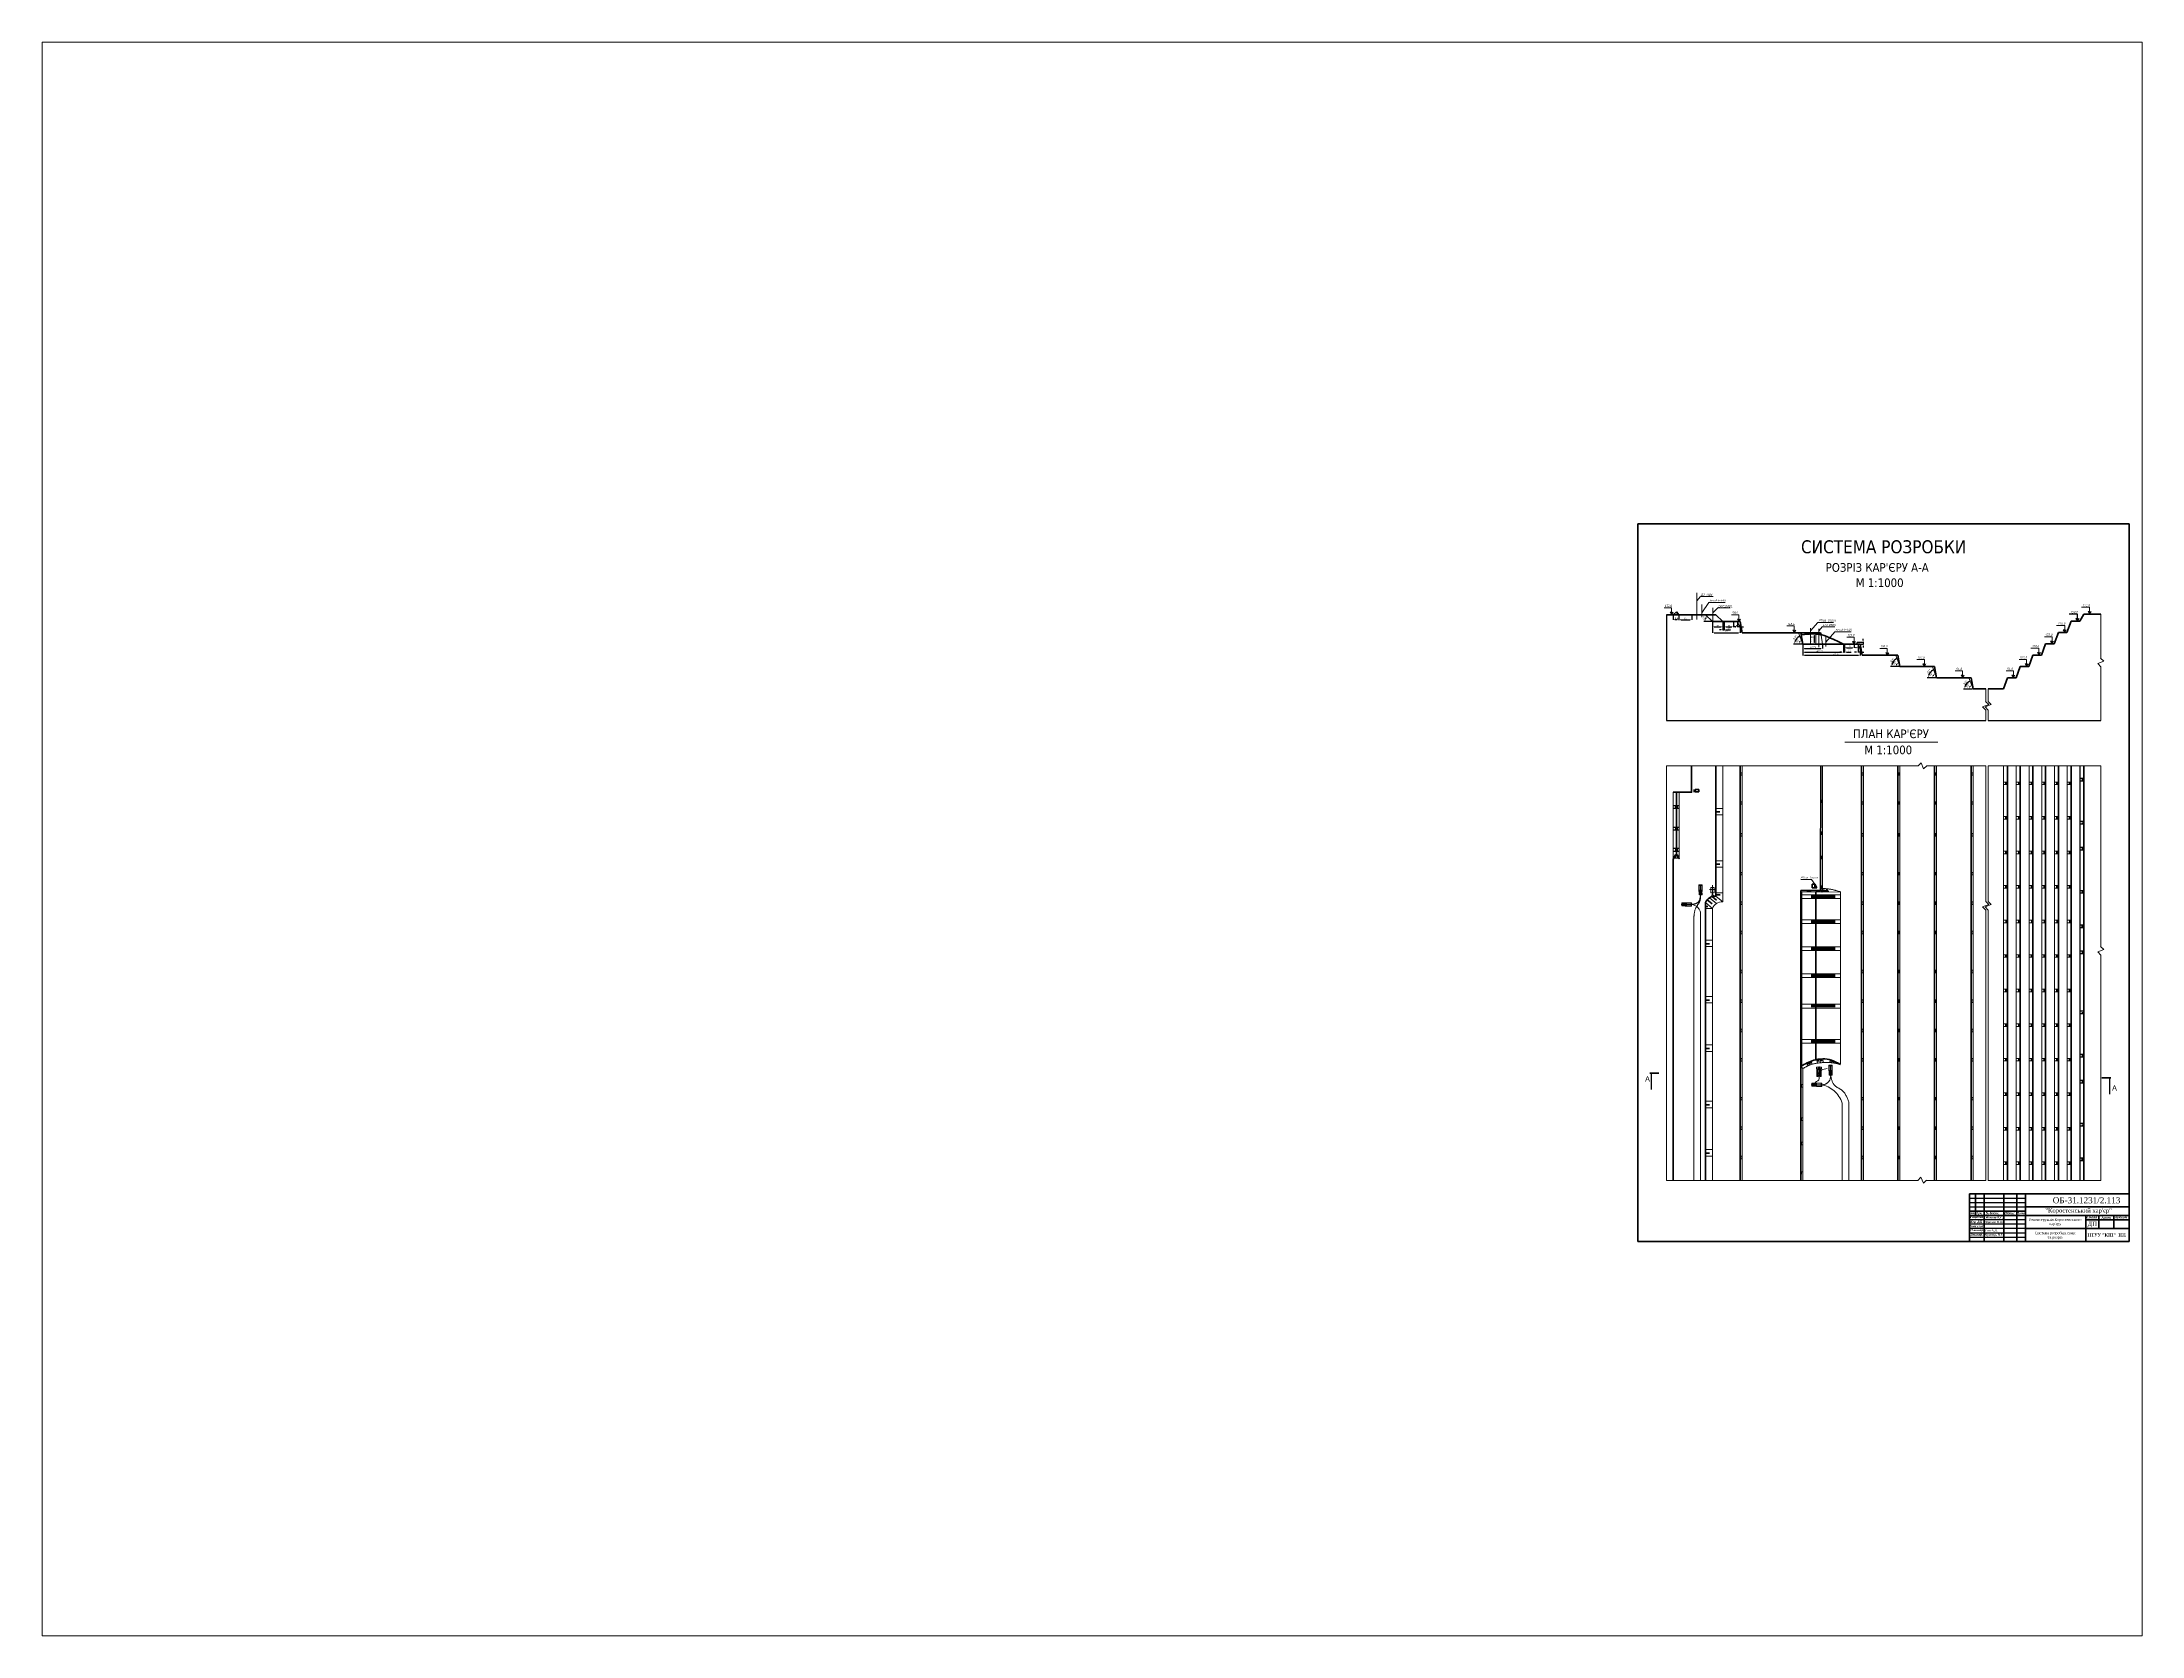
# Paper-space layout 'Layout2' of a CAD drawing. Header units: millimetres. Extents: x 26 to 231, y 20 to 176.
# The model-space entities are those that its viewports show. They can reach past a viewport. Long polylines and large blocks are cut down to what shows.
import ezdxf
from ezdxf.enums import TextEntityAlignment as Align

# ---------------------------------------------------------------- set-up
doc = ezdxf.new("R2010")
doc.units = ezdxf.units.MM
for name, pattern in [('ACAD_ISO04W100', [30, 24, -3, 0, -3]), ('gost6', [12, 8, -1.5, 1, -1.5]), ('HIDDEN2', [4.7625, 3.175, -1.5875])]:
    doc.linetypes.add(name, pattern=pattern)
doc.styles.add('GOST', font='isocpeui.ttf', dxfattribs={"height": 2.5})
doc.styles.add('стиль2', font='isocteur.ttf')
doc.dimstyles.new('ISO-25', dxfattribs={"dimtxt": 2.5, "dimasz": 2.5, "dimexe": 1.25, "dimexo": 0.625, "dimtad": 1, "dimtxsty": 'Standard', "dimcen": 2.5, "dimadec": 0, "dimazin": 0, "dimtfac": 1, "dimtmove": 0, "dimatfit": 3, "dimfxl": 0, "dimarcsym": 0})

# ---------------------------------------------------------------- blocks, each defined once
blk = doc.blocks.new('*D1')
at = {"color": 0, "lineweight": -2}
blk.add_line((908.8, 781.5), (903.5, 781.5), dxfattribs=at)
blk.add_arc((909.4, 781.5), 4.64, 141.5484, 148.7561, dxfattribs=at)
at = {"color": 0, "lineweight": 20}
for points in [[(905.9, 783.8), (905.1, 784), (904.8, 781.5)], [(905.5, 784.7), (906, 784.1), (907.8, 785.9)]]:
    blk.add_solid(points, dxfattribs=at)
at = {"layer": 'Defpoints', "color": 0, "lineweight": 20}
for p in [(904.6, 794.5), (906.2, 784.9), (909.4, 781.5), (909.4, 781.5), (924.1, 781.5)]:
    blk.add_point(p, dxfattribs=at)
at = {"color": 0, "lineweight": 20, "insert": (903.1, 785.4), "char_height": 2.5, "attachment_point": 5, "rotation": 58.2328}
blk.add_mtext('{\\fISOCPEUR|b0|i0|c0|p34;70°}', dxfattribs=at)
blk = doc.blocks.new('*D2')
at = {"color": 0, "lineweight": -2}
blk.add_line((866.5, 794.5), (861.2, 794.5), dxfattribs=at)
blk.add_arc((867.1, 794.5), 4.64, 141.5484, 148.7561, dxfattribs=at)
at = {"color": 0, "lineweight": 20}
for points in [[(863.6, 796.8), (862.8, 797), (862.5, 794.5)], [(863.2, 797.7), (863.7, 797.1), (865.5, 798.9)]]:
    blk.add_solid(points, dxfattribs=at)
at = {"layer": 'Defpoints', "color": 0, "lineweight": 20}
for p in [(862.3, 807.5), (863.9, 797.9), (867.1, 794.5), (867.1, 794.5), (881.8, 794.5)]:
    blk.add_point(p, dxfattribs=at)
at = {"color": 0, "lineweight": 20, "insert": (860.8, 798.4), "char_height": 2.5, "attachment_point": 5, "rotation": 58.2328}
blk.add_mtext('{\\fISOCPEUR|b0|i0|c0|p34;70°}', dxfattribs=at)
blk = doc.blocks.new('*D3')
at = {"color": 0, "lineweight": -2}
blk.add_line((824.2, 807.5), (818.9, 807.5), dxfattribs=at)
blk.add_arc((824.8, 807.5), 4.64, 141.5484, 148.7561, dxfattribs=at)
at = {"color": 0, "lineweight": 20}
for points in [[(821.2, 809.8), (820.4, 810), (820.2, 807.5)], [(820.9, 810.7), (821.4, 810.1), (823.2, 811.9)]]:
    blk.add_solid(points, dxfattribs=at)
at = {"layer": 'Defpoints', "color": 0, "lineweight": 20}
for p in [(820, 820.5), (821.6, 810.9), (824.8, 807.5), (824.8, 807.5), (839.5, 807.5)]:
    blk.add_point(p, dxfattribs=at)
at = {"color": 0, "lineweight": 20, "insert": (818.5, 811.4), "char_height": 2.5, "attachment_point": 5, "rotation": 58.2328}
blk.add_mtext('{\\fISOCPEUR|b0|i0|c0|p34;70°}', dxfattribs=at)
blk = doc.blocks.new('*D4')
at = {"color": 0, "lineweight": -2}
blk.add_line((711.6, 833.5), (701.3, 833.5), dxfattribs=at)
blk.add_arc((712.2, 833.5), 9.68, 114.8877, 165.1686, dxfattribs=at)
at = {"color": 0, "lineweight": 20}
for points in [[(703.3, 835.9), (702.4, 836.1), (702.5, 833.5)], [(708, 842.7), (708.3, 841.9), (710.5, 843.1)]]:
    blk.add_solid(points, dxfattribs=at)
at = {"layer": 'Defpoints', "color": 0, "lineweight": 20}
for p in [(706.4, 841.3), (709.9, 846.5), (712.2, 833.5), (712.2, 833.5), (726.9, 833.5)]:
    blk.add_point(p, dxfattribs=at)
at = {"color": 0, "lineweight": 20, "insert": (703.3, 840.9), "char_height": 2.5, "attachment_point": 5, "rotation": 50.0281}
blk.add_mtext('{\\fISOCPEUR|b0|i0|c0|p34;83°}', dxfattribs=at)
blk = doc.blocks.new('*D5')
at = {"color": 0, "lineweight": -2}
blk.add_line((711.6, 833.5), (706.3, 833.5), dxfattribs=at)
blk.add_arc((712.2, 833.5), 4.64, 141.5484, 148.7561, dxfattribs=at)
at = {"color": 0, "lineweight": 20}
for points in [[(708.6, 835.8), (707.8, 836), (707.6, 833.5)], [(708.3, 836.7), (708.8, 836.1), (710.6, 837.9)]]:
    blk.add_solid(points, dxfattribs=at)
at = {"layer": 'Defpoints', "color": 0, "lineweight": 20}
for p in [(707.4, 846.5), (709, 836.9), (712.2, 833.5), (712.2, 833.5), (726.9, 833.5)]:
    blk.add_point(p, dxfattribs=at)
at = {"color": 0, "lineweight": 20, "insert": (705.9, 837.4), "char_height": 2.5, "attachment_point": 5, "rotation": 58.2328}
blk.add_mtext('{\\fISOCPEUR|b0|i0|c0|p34;70°}', dxfattribs=at)
blk = doc.blocks.new('*D6')
at = {"color": 0, "lineweight": -2}
for p, q in [((712.2, 833.4), (712.2, 828.3)), ((714.2, 828.6), (733.2, 828.6)), ((735.2, 833.4), (735.2, 828.3))]:
    blk.add_line(p, q, dxfattribs=at)
at = {"color": 0, "lineweight": 20}
for points in [[(714.2, 828.9), (714.2, 828.3), (712.2, 828.6)], [(733.2, 828.9), (733.2, 828.3), (735.2, 828.6)]]:
    blk.add_solid(points, dxfattribs=at)
at = {"layer": 'Defpoints', "color": 0, "lineweight": 20}
for p in [(712.2, 833.5), (735.2, 833.5), (735.2, 828.6)]:
    blk.add_point(p, dxfattribs=at)
at = {"color": 0, "lineweight": 20, "insert": (723.7, 829.8), "char_height": 2, "attachment_point": 5}
blk.add_mtext('{\\fISOCPEUR|b0|i1|c0|p34;22.78}', dxfattribs=at)
blk = doc.blocks.new('*D7')
at = {"color": 0, "lineweight": -2}
for p, q in [((712.2, 833.3), (712.2, 824.1)), ((759.2, 833.4), (759.2, 824.1)), ((714.2, 824.3), (757.2, 824.3))]:
    blk.add_line(p, q, dxfattribs=at)
at = {"color": 0, "lineweight": 20}
for points in [[(714.2, 824.6), (714.2, 824), (712.2, 824.3)], [(757.2, 824.6), (757.2, 824), (759.2, 824.3)]]:
    blk.add_solid(points, dxfattribs=at)
at = {"layer": 'Defpoints', "color": 0, "lineweight": 20}
for p in [(712.2, 833.4), (759.2, 833.5), (759.2, 824.3)]:
    blk.add_point(p, dxfattribs=at)
at = {"color": 0, "lineweight": 20, "insert": (731.5, 825.5), "char_height": 2, "attachment_point": 5}
blk.add_mtext('{\\fISOCPEUR|b0|i1|c0|p34;47.25}', dxfattribs=at)
blk = doc.blocks.new('*D8')
at = {"color": 0, "lineweight": -2}
for p, q in [((771.7, 833.4), (771.7, 829.1)), ((774.2, 829.3), (773.7, 829.3)), ((776.2, 833.4), (776.2, 829.1))]:
    blk.add_line(p, q, dxfattribs=at)
at = {"color": 0, "lineweight": 20}
for points in [[(773.7, 829.7), (773.7, 829), (771.7, 829.3)], [(774.2, 829.7), (774.2, 829), (776.2, 829.3)]]:
    blk.add_solid(points, dxfattribs=at)
at = {"layer": 'Defpoints', "color": 0, "lineweight": 20}
for p in [(771.7, 833.5), (771.7, 829.3), (776.2, 833.5)]:
    blk.add_point(p, dxfattribs=at)
at = {"color": 0, "lineweight": 20, "insert": (773.9, 830.5), "char_height": 2, "attachment_point": 5}
blk.add_mtext('{\\fISOCPEUR|b0|i0|c0|p34;4.5}', dxfattribs=at)
blk = doc.blocks.new('*D9')
at = {"color": 0, "lineweight": -2}
for p, q in [((776.2, 833.4), (776.2, 824.1)), ((778.8, 833.5), (778.8, 824.1)), ((774.2, 824.3), (772.2, 824.3)), ((778.8, 824.3), (776.2, 824.3)), ((780.8, 824.3), (782.8, 824.3))]:
    blk.add_line(p, q, dxfattribs=at)
at = {"color": 0, "lineweight": 20}
for points in [[(774.2, 824.7), (774.2, 824), (776.2, 824.3)], [(780.8, 824.7), (780.8, 824), (778.8, 824.3)]]:
    blk.add_solid(points, dxfattribs=at)
at = {"layer": 'Defpoints', "color": 0, "lineweight": 20}
for p in [(776.2, 833.5), (778.8, 833.6), (776.2, 824.3)]:
    blk.add_point(p, dxfattribs=at)
at = {"color": 0, "lineweight": 20, "insert": (777.5, 825.7), "char_height": 2, "attachment_point": 5}
blk.add_mtext('{\\fISOCPEUR|b0|i1|c0|p34;2.8}', dxfattribs=at)
blk = doc.blocks.new('*D10')
at = {"color": 0, "lineweight": -2}
for p, q in [((775.2, 833.5), (782.4, 833.5)), ((775.4, 835.6), (782.4, 835.6)), ((782.2, 837.6), (782.2, 839.6)), ((782.2, 835.6), (782.2, 833.5)), ((782.2, 831.5), (782.2, 829.5))]:
    blk.add_line(p, q, dxfattribs=at)
at = {"color": 0, "lineweight": 20}
for points in [[(781.8, 837.6), (782.5, 837.6), (782.2, 835.6)], [(781.8, 831.5), (782.5, 831.5), (782.2, 833.5)]]:
    blk.add_solid(points, dxfattribs=at)
at = {"layer": 'Defpoints', "color": 0, "lineweight": 20}
for p in [(775.1, 833.5), (775.3, 835.6), (782.2, 833.5)]:
    blk.add_point(p, dxfattribs=at)
at = {"color": 0, "lineweight": 20, "insert": (780.6, 834.6), "char_height": 2.8, "attachment_point": 5, "rotation": 90}
blk.add_mtext('{\\fISOCPEUR|b0|i1|c0|p34;1}', dxfattribs=at)
blk = doc.blocks.new('*D11')
at = {"color": 0, "lineweight": -2}
for p, q in [((712.2, 833.3), (712.2, 820.4)), ((778.8, 833.2), (778.8, 820.4)), ((714.2, 820.7), (776.8, 820.7))]:
    blk.add_line(p, q, dxfattribs=at)
at = {"color": 0, "lineweight": 20}
for points in [[(714.2, 821), (714.2, 820.4), (712.2, 820.7)], [(776.8, 821), (776.8, 820.4), (778.8, 820.7)]]:
    blk.add_solid(points, dxfattribs=at)
at = {"layer": 'Defpoints', "color": 0, "lineweight": 20}
for p in [(712.2, 833.4), (778.8, 833.3), (778.8, 820.7)]:
    blk.add_point(p, dxfattribs=at)
at = {"color": 0, "lineweight": 20, "insert": (750.8, 821.9), "char_height": 2, "attachment_point": 5}
blk.add_mtext('{\\fISOCPEUR|b0|i1|c0|p34;67.35}', dxfattribs=at)
blk = doc.blocks.new('*D12')
at = {"color": 0, "lineweight": -2}
for p, q in [((724.8, 845.3), (725.8, 845.3)), ((724.8, 833.5), (725.8, 833.5)), ((725.6, 843.3), (725.6, 835.5))]:
    blk.add_line(p, q, dxfattribs=at)
at = {"color": 0, "lineweight": 20}
for points in [[(725.3, 843.3), (725.9, 843.3), (725.6, 845.3)], [(725.3, 835.5), (725.9, 835.5), (725.6, 833.5)]]:
    blk.add_solid(points, dxfattribs=at)
at = {"layer": 'Defpoints', "color": 0, "lineweight": 20}
for p in [(724.7, 845.3), (724.7, 833.5), (725.6, 833.5)]:
    blk.add_point(p, dxfattribs=at)
at = {"color": 0, "lineweight": 20, "insert": (723.3, 839.4), "char_height": 2.8, "attachment_point": 5, "rotation": 90}
blk.add_mtext('{\\fISOCPEUR|b0|i0|c0|p34;11,8}', dxfattribs=at)
blk = doc.blocks.new('*D13')
at = {"color": 0, "lineweight": -2}
for p, q in [((759.2, 833.3), (759.2, 824.1)), ((760.7, 833.3), (760.7, 824.1)), ((757.2, 824.3), (755.2, 824.3)), ((759.2, 824.3), (760.7, 824.3)), ((762.7, 824.3), (768.3, 824.3))]:
    blk.add_line(p, q, dxfattribs=at)
at = {"color": 0, "lineweight": 20}
for points in [[(757.2, 824.6), (757.2, 824), (759.2, 824.3)], [(762.7, 824.6), (762.7, 824), (760.7, 824.3)]]:
    blk.add_solid(points, dxfattribs=at)
at = {"layer": 'Defpoints', "color": 0, "lineweight": 20}
for p in [(759.2, 833.4), (760.7, 833.4), (760.7, 824.3)]:
    blk.add_point(p, dxfattribs=at)
at = {"color": 0, "lineweight": 20, "insert": (766.5, 825.9), "char_height": 2, "attachment_point": 5}
blk.add_mtext('{\\fISOCPEUR|b0|i1|c0|p34;1,5}', dxfattribs=at)
blk = doc.blocks.new('*D14')
at = {"color": 0, "lineweight": -2}
for p, q in [((760.7, 833.1), (760.7, 829.1)), ((762.7, 829.3), (769.7, 829.3)), ((771.7, 833.4), (771.7, 829.1))]:
    blk.add_line(p, q, dxfattribs=at)
at = {"color": 0, "lineweight": 20}
for points in [[(762.7, 829.7), (762.7, 829), (760.7, 829.3)], [(769.7, 829.7), (769.7, 829), (771.7, 829.3)]]:
    blk.add_solid(points, dxfattribs=at)
at = {"layer": 'Defpoints', "color": 0, "lineweight": 20}
for p in [(760.7, 833.3), (771.7, 833.5), (771.7, 829.3)]:
    blk.add_point(p, dxfattribs=at)
at = {"color": 0, "lineweight": 20, "insert": (766.2, 830.7), "char_height": 2, "attachment_point": 5}
blk.add_mtext('{\\fISOCPEUR|b0|i1|c0|p34;11}', dxfattribs=at)
blk = doc.blocks.new('*D15')
at = {"color": 0, "lineweight": -2}
for p, q in [((607.6, 859.4), (607.6, 853.2)), ((609.6, 853.4), (617.6, 853.4)), ((619.6, 859.4), (619.6, 853.2))]:
    blk.add_line(p, q, dxfattribs=at)
at = {"color": 0, "lineweight": 20}
for points in [[(609.6, 853.8), (609.6, 853.1), (607.6, 853.4)], [(617.6, 853.8), (617.6, 853.1), (619.6, 853.4)]]:
    blk.add_solid(points, dxfattribs=at)
at = {"layer": 'Defpoints', "color": 0, "lineweight": 20}
for p in [(607.6, 859.5), (619.6, 859.5), (619.6, 853.4)]:
    blk.add_point(p, dxfattribs=at)
at = {"color": 0, "lineweight": 20, "insert": (613.6, 854.8), "char_height": 2, "attachment_point": 5}
blk.add_mtext('{\\fISOCPEUR|b0|i0|c0|p34;12}', dxfattribs=at)
blk = doc.blocks.new('*D16')
at = {"color": 0, "lineweight": -2}
for p, q in [((619.6, 859.4), (619.6, 849.8)), ((621.1, 859.4), (621.1, 849.8)), ((617.6, 850.1), (615.6, 850.1)), ((619.6, 850.1), (621.1, 850.1)), ((623.1, 850.1), (628.5, 850.1))]:
    blk.add_line(p, q, dxfattribs=at)
at = {"color": 0, "lineweight": 20}
for points in [[(617.6, 850.4), (617.6, 849.7), (619.6, 850.1)], [(623.1, 850.4), (623.1, 849.7), (621.1, 850.1)]]:
    blk.add_solid(points, dxfattribs=at)
at = {"layer": 'Defpoints', "color": 0, "lineweight": 20}
for p in [(619.6, 859.5), (621.1, 859.5), (621.1, 850.1)]:
    blk.add_point(p, dxfattribs=at)
at = {"color": 0, "lineweight": 20, "insert": (626.8, 851.5), "char_height": 2, "attachment_point": 5}
blk.add_mtext('{\\fISOCPEUR|b0|i0|c0|p34;1.5}', dxfattribs=at)
blk = doc.blocks.new('*D17')
at = {"color": 0, "lineweight": -2}
for p, q in [((621.1, 859.4), (621.1, 853.2)), ((623.1, 853.4), (630.1, 853.4)), ((632.1, 859.4), (632.1, 853.2))]:
    blk.add_line(p, q, dxfattribs=at)
at = {"color": 0, "lineweight": 20}
for points in [[(623.1, 853.8), (623.1, 853.1), (621.1, 853.4)], [(630.1, 853.8), (630.1, 853.1), (632.1, 853.4)]]:
    blk.add_solid(points, dxfattribs=at)
at = {"layer": 'Defpoints', "color": 0, "lineweight": 20}
for p in [(621.1, 859.5), (632.1, 859.5), (632.1, 853.4)]:
    blk.add_point(p, dxfattribs=at)
at = {"color": 0, "lineweight": 20, "insert": (626.6, 854.8), "char_height": 2, "attachment_point": 5}
blk.add_mtext('{\\fISOCPEUR|b0|i0|c0|p34;11}', dxfattribs=at)
blk = doc.blocks.new('*D18')
at = {"color": 0, "lineweight": -2}
for p, q in [((632.1, 859.4), (632.1, 853.2)), ((634.1, 853.4), (634.6, 853.4)), ((636.6, 859.4), (636.6, 853.2))]:
    blk.add_line(p, q, dxfattribs=at)
at = {"color": 0, "lineweight": 20}
for points in [[(634.1, 853.8), (634.1, 853.1), (632.1, 853.4)], [(634.6, 853.8), (634.6, 853.1), (636.6, 853.4)]]:
    blk.add_solid(points, dxfattribs=at)
at = {"layer": 'Defpoints', "color": 0, "lineweight": 20}
for p in [(632.1, 859.5), (636.6, 859.5), (636.6, 853.4)]:
    blk.add_point(p, dxfattribs=at)
at = {"color": 0, "lineweight": 20, "insert": (634.3, 854.6), "char_height": 2, "attachment_point": 5}
blk.add_mtext('{\\fISOCPEUR|b0|i0|c0|p34;4.5}', dxfattribs=at)
blk = doc.blocks.new('*D19')
at = {"color": 0, "lineweight": -2}
for p, q in [((634.6, 853.4), (632.6, 853.4)), ((636.6, 859.4), (636.6, 853.2)), ((639.6, 853.4), (636.6, 853.4)), ((639.6, 859.4), (639.6, 853.2)), ((641.6, 853.4), (643.6, 853.4))]:
    blk.add_line(p, q, dxfattribs=at)
at = {"color": 0, "lineweight": 20}
for points in [[(634.6, 853.8), (634.6, 853.1), (636.6, 853.4)], [(641.6, 853.8), (641.6, 853.1), (639.6, 853.4)]]:
    blk.add_solid(points, dxfattribs=at)
at = {"layer": 'Defpoints', "color": 0, "lineweight": 20}
for p in [(636.6, 859.5), (636.6, 853.4), (639.6, 859.5)]:
    blk.add_point(p, dxfattribs=at)
at = {"color": 0, "lineweight": 20, "insert": (638.1, 854.8), "char_height": 2, "attachment_point": 5}
blk.add_mtext('{\\fISOCPEUR|b0|i0|c0|p34;3}', dxfattribs=at)
blk = doc.blocks.new('*D20')
at = {"color": 0, "lineweight": -2}
for p, q in [((607.6, 859.4), (607.6, 846.4)), ((639.6, 858.8), (639.6, 846.4)), ((609.6, 846.6), (637.6, 846.6))]:
    blk.add_line(p, q, dxfattribs=at)
at = {"color": 0, "lineweight": 20}
for points in [[(609.6, 847), (609.6, 846.3), (607.6, 846.6)], [(637.6, 847), (637.6, 846.3), (639.6, 846.6)]]:
    blk.add_solid(points, dxfattribs=at)
at = {"layer": 'Defpoints', "color": 0, "lineweight": 20}
for p in [(607.6, 859.5), (639.6, 858.9), (639.6, 846.6)]:
    blk.add_point(p, dxfattribs=at)
at = {"color": 0, "lineweight": 20, "insert": (623.6, 848), "char_height": 2, "attachment_point": 5}
blk.add_mtext('{\\fISOCPEUR|b0|i0|c0|p34;32}', dxfattribs=at)
blk = doc.blocks.new('*D22')
at = {"color": 0, "lineweight": -2}
for p, q in [((561.9, 866.8), (561.9, 861.6)), ((563.9, 861.9), (566.8, 861.9)), ((568.8, 866.8), (568.8, 861.6))]:
    blk.add_line(p, q, dxfattribs=at)
at = {"color": 0, "lineweight": 20}
for points in [[(563.9, 862.2), (563.9, 861.5), (561.9, 861.9)], [(566.8, 862.2), (566.8, 861.5), (568.8, 861.9)]]:
    blk.add_solid(points, dxfattribs=at)
at = {"layer": 'Defpoints', "color": 0, "lineweight": 20}
for p in [(561.9, 866.9), (568.8, 866.9), (568.8, 861.9)]:
    blk.add_point(p, dxfattribs=at)
at = {"color": 0, "lineweight": 20, "insert": (566, 863.5), "char_height": 2, "attachment_point": 5}
blk.add_mtext('{\\fISOCPEUR|b0|i0|c0|p34;6,4}', dxfattribs=at)
blk = doc.blocks.new('*D23')
at = {"color": 0, "lineweight": -2}
for p, q in [((568.8, 866.1), (568.8, 861.6)), ((570.8, 861.8), (581.8, 861.8)), ((583.8, 866.8), (583.8, 861.6))]:
    blk.add_line(p, q, dxfattribs=at)
at = {"color": 0, "lineweight": 20}
for points in [[(570.8, 862.1), (570.8, 861.5), (568.8, 861.8)], [(581.8, 862.1), (581.8, 861.5), (583.8, 861.8)]]:
    blk.add_solid(points, dxfattribs=at)
at = {"layer": 'Defpoints', "color": 0, "lineweight": 20}
for p in [(568.8, 866.3), (583.8, 866.9), (583.8, 861.8)]:
    blk.add_point(p, dxfattribs=at)
at = {"color": 0, "lineweight": 20, "insert": (576.3, 863.2), "char_height": 2, "attachment_point": 5}
blk.add_mtext('{\\fISOCPEUR|b0|i0|c0|p34;15}', dxfattribs=at)
blk = doc.blocks.new('*D24')
at = {"color": 0, "lineweight": -2}
blk.add_line((824.2, 807.5), (813.9, 807.5), dxfattribs=at)
blk.add_arc((824.8, 807.5), 9.68, 114.8877, 165.1686, dxfattribs=at)
at = {"color": 0, "lineweight": 20}
for points in [[(815.9, 809.9), (815, 810.1), (815.1, 807.5)], [(820.6, 816.7), (820.9, 815.9), (823.1, 817.1)]]:
    blk.add_solid(points, dxfattribs=at)
at = {"layer": 'Defpoints', "color": 0, "lineweight": 20}
for p in [(819, 815.3), (822.5, 820.5), (824.8, 807.5), (824.8, 807.5), (839.5, 807.5)]:
    blk.add_point(p, dxfattribs=at)
at = {"color": 0, "lineweight": 20, "insert": (816, 814.9), "char_height": 2.5, "attachment_point": 5, "rotation": 50.0281}
blk.add_mtext('{\\fISOCPEUR|b0|i0|c0|p34;83°}', dxfattribs=at)
blk = doc.blocks.new('*D25')
at = {"color": 0, "lineweight": -2}
blk.add_line((866.5, 794.5), (856.2, 794.5), dxfattribs=at)
blk.add_arc((867.1, 794.5), 9.68, 114.8877, 165.1686, dxfattribs=at)
at = {"color": 0, "lineweight": 20}
for points in [[(862.9, 803.7), (863.2, 802.9), (865.4, 804.1)], [(858.2, 796.9), (857.3, 797.1), (857.4, 794.5)]]:
    blk.add_solid(points, dxfattribs=at)
at = {"layer": 'Defpoints', "color": 0, "lineweight": 20}
for p in [(864.8, 807.5), (861.3, 802.3), (867.1, 794.5), (867.1, 794.5), (881.8, 794.5)]:
    blk.add_point(p, dxfattribs=at)
at = {"color": 0, "lineweight": 20, "insert": (858.3, 801.9), "char_height": 2.5, "attachment_point": 5, "rotation": 50.0281}
blk.add_mtext('{\\fISOCPEUR|b0|i0|c0|p34;83°}', dxfattribs=at)
blk = doc.blocks.new('*D26')
at = {"color": 0, "lineweight": -2}
blk.add_line((908.8, 781.5), (898.5, 781.5), dxfattribs=at)
blk.add_arc((909.4, 781.5), 9.68, 114.8877, 165.1686, dxfattribs=at)
at = {"color": 0, "lineweight": 20}
for points in [[(900.5, 783.9), (899.7, 784.1), (899.7, 781.5)], [(905.2, 790.7), (905.5, 789.9), (907.7, 791.1)]]:
    blk.add_solid(points, dxfattribs=at)
at = {"layer": 'Defpoints', "color": 0, "lineweight": 20}
for p in [(903.6, 789.3), (907.1, 794.5), (909.4, 781.5), (909.4, 781.5), (924.1, 781.5)]:
    blk.add_point(p, dxfattribs=at)
at = {"color": 0, "lineweight": 20, "insert": (900.6, 788.9), "char_height": 2.5, "attachment_point": 5, "rotation": 50.0281}
blk.add_mtext('{\\fISOCPEUR|b0|i0|c0|p34;83°}', dxfattribs=at)
blk = doc.blocks.new('*D27')
at = {"color": 0, "lineweight": -2}
blk.add_line((607, 859.5), (597.5, 859.5), dxfattribs=at)
blk.add_arc((607.6, 859.5), 8.81, 151.3057, 163.6943, dxfattribs=at)
at = {"color": 0, "lineweight": 20}
for points in [[(599.5, 861.9), (598.7, 862.1), (598.8, 859.5)], [(599.5, 864), (600.2, 863.5), (601.4, 865.8)]]:
    blk.add_solid(points, dxfattribs=at)
at = {"layer": 'Defpoints', "color": 0, "lineweight": 20}
for p in [(599.1, 861.8), (599.6, 867.5), (607.6, 859.5), (607.6, 859.5), (639.6, 859.5)]:
    blk.add_point(p, dxfattribs=at)
at = {"color": 0, "lineweight": 20, "insert": (598.2, 864.7), "char_height": 2.5, "attachment_point": 5, "rotation": 61.2679}
blk.add_mtext('{\\fISOCPEUR|b0|i0|c0|p34;45°}', dxfattribs=at)

msp = doc.modelspace()

# ---------------------------------------------------------------- hatches: boundary and pattern name
at = {"lineweight": 20}
for points in [[(561.902, 870.52), (560.179, 870.52), (560.179, 867.52)], [(639.973, 862.52), (638.25, 862.52), (638.25, 859.52)], [(1031.996, 863.159), (1030.273, 863.159), (1030.273, 860.159)], [(1046.148, 871.159), (1044.426, 871.159), (1044.426, 868.159)], [(704.076, 849.52), (702.354, 849.52), (702.354, 846.52)], [(773.416, 836.52), (771.694, 836.52), (771.694, 833.52)], [(1002.67, 836.946), (1000.947, 836.946), (1000.947, 833.946)], [(1017.388, 850.052), (1015.665, 850.052), (1015.665, 847.052)], [(811.806, 823.52), (810.083, 823.52), (810.083, 820.52)], [(854.793, 810.52), (853.07, 810.52), (853.07, 807.52)], [(973.233, 810.733), (971.51, 810.733), (971.51, 807.733)], [(987.439, 823.895), (985.716, 823.895), (985.716, 820.895)], [(899.155, 797.52), (897.432, 797.52), (897.432, 794.52)], [(958.002, 797.682), (956.28, 797.682), (956.28, 794.682)]]:
    msp.add_hatch(color=0, dxfattribs=at).paths.add_polyline_path(points)

# ---------------------------------------------------------------- linework, layer by layer
at = {"color": 0, "lineweight": 60}
msp.add_line((521.221, 972.888), (1090.221, 972.888), dxfattribs=at)
at = {"color": 0, "lineweight": 80}
for p, q in [((521.221, 141.888), (521.221, 972.888)), ((1090.221, 972.888), (1090.221, 141.888)), ((905.221, 196.888), (905.221, 141.888)), ((1090.221, 196.888), (905.221, 196.888)), ((912.221, 171.888), (912.221, 196.888)), ((922.221, 196.888), (922.221, 141.888)), ((945.221, 196.888), (945.221, 141.888)), ((960.221, 196.888), (960.221, 141.888)), ((970.221, 196.888), (970.221, 141.888)), ((970.221, 181.888), (1090.221, 181.888)), ((970.221, 171.888), (1090.221, 171.888)), ((1040.221, 171.888), (1040.221, 141.888)), ((1055.221, 171.888), (1055.221, 156.888)), ((1072.721, 171.888), (1072.721, 156.888)), ((970.221, 156.888), (1090.221, 156.888)), ((1040.221, 166.888), (1089.997, 166.888)), ((1090.221, 141.888), (521.221, 141.888))]:
    msp.add_line(p, q, dxfattribs=at)
at = {"color": 0, "linetype": 'gost6', "lineweight": 20}
for p, q in [((589.622, 861.889), (589.622, 892.75)), ((595.345, 879.339), (595.325, 864.689)), ((607.979, 854.466), (607.959, 875.475)), ((721.34, 833.52), (721.34, 851.957)), ((730.89, 830.03), (730.869, 851.039)), ((738.951, 843.007), (738.951, 830.689)), ((738.951, 843.007), (738.951, 830.689)), ((593.762, 554.677), (593.762, 542.466)), ((604.041, 549.201), (610.935, 549.201)), ((607.494, 554.356), (607.494, 543.436)), ((583.473, 532.017), (571.262, 532.017)), ((586.092, 518.041), (586.081, 212.495)), ((593.758, 522.255), (593.706, 212.495)), ((731.041, 344.289), (731.041, 331.601)), ((744.413, 345.883), (744.413, 333.672)), ((734.124, 323.223), (721.913, 323.223)), ((757.849, 302.017), (757.805, 212.495)), ((765.476, 303.384), (765.421, 212.495))]:
    msp.add_line(p, q, dxfattribs=at)
at = {"color": 0, "lineweight": 20}
for p, q in [((593.902, 888.609), (589.638, 883.744)), ((593.964, 888.555), (608.239, 888.555)), ((603.453, 881.772), (595.325, 869.864)), ((603.453, 881.772), (622.482, 881.772)), ((1044.426, 876.159), (1034.913, 876.159)), ((1044.426, 868.159), (1044.426, 876.159)), ((560.179, 875.52), (551.607, 875.52)), ((558.457, 870.52), (560.179, 870.52)), ((558.457, 870.52), (560.179, 867.52)), ((560.179, 867.52), (560.179, 875.52)), ((561.902, 870.52), (560.179, 867.52)), ((599.594, 867.52), (611.594, 867.52)), ((613.741, 875.494), (607.965, 869.704)), ((613.803, 875.439), (628.079, 875.439)), ((638.25, 867.52), (629.678, 867.52)), ((636.528, 862.52), (638.25, 862.52)), ((636.528, 862.52), (638.25, 859.52)), ((638.25, 859.52), (638.25, 867.52)), ((639.973, 862.52), (638.25, 859.52)), ((702.354, 854.52), (693.781, 854.52)), ((702.354, 846.52), (702.354, 854.52)), ((721.34, 848.821), (729.7, 858.711)), ((721.34, 851.957), (721.34, 848.821)), ((729.7, 858.711), (747.993, 858.711)), ((735.151, 853.716), (730.887, 848.851)), ((735.213, 853.662), (749.488, 853.662)), ((1015.665, 855.052), (1006.152, 855.052)), ((1015.665, 847.052), (1015.665, 855.052)), ((1028.551, 863.159), (1030.273, 863.159)), ((1042.703, 871.159), (1044.426, 871.159)), ((1042.703, 871.159), (1044.426, 868.159)), ((1046.148, 871.159), (1044.426, 868.159)), ((1057.425, 817.23), (1057.425, 868.159)), ((700.631, 849.52), (702.354, 849.52)), ((700.631, 849.52), (702.354, 846.52)), ((704.076, 849.52), (702.354, 846.52)), ((712.205, 833.52), (759.205, 833.52)), ((727.382, 833.52), (727.362, 844.8)), ((749.388, 847.772), (738.951, 835.864)), ((749.388, 847.772), (768.417, 847.772)), ((771.694, 841.52), (763.122, 841.52)), ((769.971, 836.52), (771.694, 836.52)), ((769.971, 836.52), (771.694, 833.52)), ((771.694, 833.52), (771.694, 841.52)), ((773.416, 836.52), (771.694, 833.52)), ((775.265, 835.611), (774.2, 833.507)), ((775.265, 835.611), (776.2, 833.507)), ((810.083, 828.52), (801.511, 828.52)), ((810.083, 820.52), (810.083, 828.52)), ((985.716, 828.895), (976.586, 828.895)), ((985.716, 820.895), (985.716, 828.895)), ((1000.947, 841.946), (992.142, 841.946)), ((999.224, 836.946), (1000.947, 836.946)), ((999.224, 836.946), (1000.947, 833.946)), ((1000.947, 833.946), (1000.947, 841.946)), ((1002.67, 836.946), (1000.947, 833.946)), ((1013.942, 850.052), (1015.665, 850.052)), ((1013.942, 850.052), (1015.665, 847.052)), ((1017.388, 850.052), (1015.665, 847.052)), ((808.36, 823.52), (810.083, 823.52)), ((808.36, 823.52), (810.083, 820.52)), ((811.806, 823.52), (810.083, 820.52)), ((853.07, 815.52), (844.498, 815.52)), ((851.347, 810.52), (853.07, 810.52)), ((851.347, 810.52), (853.07, 807.52)), ((853.07, 807.52), (853.07, 815.52)), ((854.793, 810.52), (853.07, 807.52)), ((971.51, 815.733), (962.735, 815.733)), ((969.787, 810.733), (971.51, 810.733)), ((969.787, 810.733), (971.51, 807.733)), ((971.51, 807.733), (971.51, 815.733)), ((973.233, 810.733), (971.51, 807.733)), ((983.994, 823.895), (985.716, 823.895)), ((983.994, 823.895), (985.716, 820.895)), ((987.439, 823.895), (985.716, 820.895)), ((1053.892, 810.915), (1060.94, 813.821)), ((1057.425, 807.358), (1053.892, 810.915)), ((1057.293, 817.358), (1060.94, 813.821)), ((1057.425, 745.096), (1057.425, 807.358)), ((897.432, 802.52), (888.86, 802.52)), ((895.709, 797.52), (897.432, 797.52)), ((895.709, 797.52), (897.432, 794.52)), ((897.432, 794.52), (897.432, 802.52)), ((899.155, 797.52), (897.432, 794.52)), ((924.119, 781.52), (924.119, 767.042)), ((927.119, 781.52), (927.119, 767.042)), ((956.28, 802.682), (947.901, 802.682)), ((954.557, 797.682), (956.28, 797.682)), ((954.557, 797.682), (956.28, 794.682)), ((956.28, 794.682), (956.28, 802.682)), ((958.002, 797.682), (956.28, 794.682)), ((920.585, 760.727), (927.634, 763.633)), ((924.119, 757.17), (920.585, 760.727)), ((923.585, 760.727), (930.634, 763.633)), ((927.119, 757.17), (923.585, 760.727)), ((923.987, 767.17), (927.634, 763.633)), ((924.119, 757.17), (924.119, 745.096)), ((926.987, 767.17), (930.634, 763.633)), ((927.119, 757.17), (927.119, 745.096)), ((760.773, 719.876), (868.706, 719.876)), ((554.461, 692.495), (845.737, 692.495)), ((554.461, 692.495), (554.461, 212.495)), ((583.884, 661.645), (583.884, 692.495)), ((619.594, 692.495), (619.594, 534.876)), ((639.594, 684.597), (641.9, 684.594)), ((639.594, 681.59), (641.9, 681.588)), ((641.9, 692.495), (641.9, 212.495)), ((735.247, 550.552), (735.246, 692.495)), ((780.205, 684.597), (782.511, 684.594)), ((780.205, 681.59), (782.511, 681.588)), ((782.511, 692.495), (782.511, 212.495)), ((822.511, 684.597), (824.816, 684.594)), ((822.511, 681.59), (824.816, 681.588)), ((824.816, 692.495), (824.816, 212.495)), ((845.737, 692.495), (849.274, 696.142)), ((852.181, 689.094), (849.274, 696.142)), ((855.737, 692.608), (852.181, 689.094)), ((855.623, 692.495), (924.119, 692.495)), ((864.816, 684.597), (867.122, 684.594)), ((864.816, 681.59), (867.122, 681.588)), ((867.122, 692.495), (867.122, 212.495)), ((907.122, 684.597), (909.427, 684.594)), ((907.122, 681.59), (909.427, 681.588)), ((909.427, 692.495), (909.427, 212.495)), ((924.119, 692.495), (924.119, 535.436)), ((927.119, 692.495), (927.119, 535.436)), ((927.119, 692.495), (1057.425, 692.495)), ((944.68, 692.495), (944.68, 212.495)), ((959.596, 692.495), (959.596, 212.495)), ((974.314, 692.495), (974.314, 212.495)), ((989.033, 692.495), (989.033, 212.495)), ((1003.751, 692.495), (1003.751, 212.495)), ((1018.469, 692.495), (1018.469, 212.495)), ((1057.425, 692.495), (1057.425, 483.306)), ((561.984, 584.896), (561.984, 662.145)), ((568.884, 661.645), (568.884, 584.903)), ((568.884, 661.645), (583.384, 661.645)), ((583.384, 661.645), (583.884, 661.645)), ((949.2, 673.802), (944.68, 673.805)), ((949.2, 670.795), (944.68, 670.798)), ((964.116, 673.802), (959.596, 673.805)), ((964.116, 670.795), (959.596, 670.798)), ((978.835, 673.802), (974.314, 673.805)), ((978.835, 670.795), (974.314, 670.798)), ((993.553, 673.802), (989.033, 673.805)), ((993.553, 670.795), (989.033, 670.798)), ((1008.271, 673.802), (1003.751, 673.805)), ((1008.271, 670.795), (1003.751, 670.798)), ((1022.99, 673.802), (1018.469, 673.805)), ((1022.99, 670.795), (1018.469, 670.798)), ((611.682, 643.125), (619.682, 643.125)), ((611.682, 635.734), (619.682, 635.734)), ((639.594, 651.044), (641.9, 651.041)), ((639.594, 648.037), (641.9, 648.035)), ((732.94, 652.97), (735.246, 652.967)), ((732.94, 649.963), (735.246, 649.962)), ((780.205, 651.044), (782.511, 651.041)), ((780.205, 648.037), (782.511, 648.035)), ((822.511, 651.044), (824.816, 651.041)), ((822.511, 648.037), (824.816, 648.035)), ((864.816, 651.044), (867.122, 651.041)), ((864.816, 648.037), (867.122, 648.035)), ((907.122, 651.044), (909.427, 651.041)), ((907.122, 648.037), (909.427, 648.035)), ((949.2, 633.802), (944.68, 633.805)), ((964.116, 633.802), (959.596, 633.805)), ((978.835, 633.802), (974.314, 633.805)), ((993.553, 633.802), (989.033, 633.805)), ((1008.271, 633.802), (1003.751, 633.805)), ((1022.99, 633.802), (1018.469, 633.805)), ((639.594, 614.246), (641.9, 614.243)), ((639.594, 611.239), (641.9, 611.237)), ((732.94, 616.172), (735.246, 616.169)), ((732.94, 613.165), (735.246, 613.163)), ((780.205, 614.246), (782.511, 614.243)), ((780.205, 611.239), (782.511, 611.237)), ((822.511, 614.246), (824.816, 614.243)), ((822.511, 611.239), (824.816, 611.237)), ((864.816, 614.246), (867.122, 614.243)), ((864.816, 611.239), (867.122, 611.237)), ((907.122, 614.246), (909.427, 614.243)), ((907.122, 611.239), (909.427, 611.237)), ((948.925, 630.795), (944.68, 630.798)), ((963.841, 630.795), (959.596, 630.798)), ((978.56, 630.795), (974.314, 630.798)), ((993.278, 630.795), (989.033, 630.798)), ((1007.996, 630.795), (1003.751, 630.798)), ((1022.715, 630.795), (1018.469, 630.798)), ((562.484, 212.495), (562.484, 584.903)), ((564.438, 589.024), (564.831, 585.626)), ((567.198, 588.687), (566.737, 585.694)), ((732.94, 587.815), (735.246, 587.812)), ((732.94, 584.807), (735.246, 584.806)), ((949.2, 593.802), (944.68, 593.805)), ((949.2, 590.795), (944.68, 590.798)), ((964.116, 593.802), (959.596, 593.805)), ((964.116, 590.795), (959.596, 590.798)), ((978.835, 593.802), (974.314, 593.805)), ((978.835, 590.795), (974.314, 590.798)), ((993.553, 593.802), (989.033, 593.805)), ((993.553, 590.795), (989.033, 590.798)), ((1008.271, 593.802), (1003.751, 593.805)), ((1008.271, 590.795), (1003.751, 590.798)), ((1022.99, 593.802), (1018.469, 593.805)), ((1022.99, 590.795), (1018.469, 590.798)), ((611.514, 582.551), (619.514, 582.551)), ((611.514, 575.16), (619.514, 575.16)), ((639.594, 569.171), (641.9, 569.168)), ((639.594, 566.164), (641.9, 566.162)), ((722.448, 561.057), (709.833, 561.057)), ((725.989, 555.398), (722.448, 561.057)), ((780.205, 569.171), (782.511, 569.168)), ((780.205, 566.164), (782.511, 566.162)), ((822.511, 569.171), (824.816, 569.168)), ((822.511, 566.164), (824.816, 566.162)), ((864.816, 569.171), (867.122, 569.168)), ((864.816, 566.164), (867.122, 566.162)), ((907.122, 569.171), (909.427, 569.168)), ((907.122, 566.164), (909.427, 566.162)), ((591.847, 554.677), (595.676, 554.677)), ((592.101, 553.954), (591.847, 554.677)), ((591.847, 548.539), (591.973, 547.148)), ((591.947, 547.438), (593.762, 547.438)), ((591.973, 547.148), (593.762, 547.148)), ((592.005, 545.28), (592.005, 543.132)), ((592.67, 545.268), (592.005, 545.28)), ((592.005, 543.618), (592.785, 543.618)), ((592.005, 543.132), (595.518, 543.132)), ((592.058, 547.148), (592.058, 545.516)), ((592.058, 545.516), (592.652, 545.516)), ((592.232, 547.148), (592.232, 546.714)), ((592.232, 546.714), (593.762, 546.714)), ((592.232, 546.714), (592.624, 545.921)), ((592.807, 543.335), (592.624, 545.921)), ((592.624, 545.921), (593.762, 545.921)), ((592.785, 543.618), (593.762, 543.618)), ((592.807, 543.335), (593.762, 543.335)), ((593.295, 545.921), (593.295, 544.185)), ((593.295, 544.185), (593.762, 544.185)), ((593.762, 543.933), (593.488, 543.933)), ((595.576, 547.438), (593.762, 547.438)), ((595.55, 547.148), (593.762, 547.148)), ((595.291, 546.714), (593.762, 546.714)), ((594.899, 545.921), (593.762, 545.921)), ((594.228, 544.185), (593.762, 544.185)), ((593.762, 543.933), (594.035, 543.933)), ((594.738, 543.618), (593.762, 543.618)), ((594.716, 543.335), (593.762, 543.335)), ((594.228, 545.921), (594.228, 544.185)), ((594.716, 543.335), (594.899, 545.921)), ((595.519, 543.618), (594.738, 543.618)), ((594.853, 545.268), (595.518, 545.28)), ((595.465, 545.516), (594.871, 545.516)), ((595.291, 546.714), (594.899, 545.921)), ((595.291, 547.148), (595.291, 546.714)), ((595.402, 553.954), (595.676, 554.677)), ((595.465, 547.148), (595.465, 545.516)), ((595.518, 545.28), (595.518, 543.132)), ((595.676, 548.539), (595.55, 547.148)), ((604.263, 539.802), (612.337, 533.231)), ((609.126, 542.683), (605.909, 542.683)), ((607.494, 545.413), (607.494, 542.683)), ((611.42, 541.51), (619.594, 534.876)), ((611.431, 545.569), (619.594, 545.569)), ((709.9, 539.865), (710.927, 539.865)), ((710.484, 539.339), (709.9, 539.339)), ((710.484, 538.724), (709.9, 538.724)), ((709.9, 538.252), (710.927, 538.252)), ((755.805, 546.454), (710.927, 546.319)), ((710.927, 546.319), (710.927, 345.105)), ((755.805, 543.046), (710.927, 543.046)), ((755.805, 538.979), (710.927, 538.979)), ((717.216, 548.009), (717.216, 546.454)), ((719.329, 548.009), (719.329, 546.454)), ((721.442, 548.009), (721.442, 546.454)), ((727.599, 548.009), (727.599, 546.454)), ((729.712, 548.009), (729.712, 546.454)), ((731.826, 548.009), (731.826, 546.454)), ((732.94, 553.56), (735.246, 553.558)), ((732.94, 550.553), (735.246, 550.552)), ((734.454, 546.454), (735.55, 550.56)), ((734.454, 546.454), (741.968, 549.981)), ((924.119, 535.436), (927.634, 532.027)), ((927.119, 535.436), (930.634, 532.027)), ((949.2, 553.802), (944.68, 553.805)), ((948.925, 550.795), (944.68, 550.798)), ((964.116, 553.802), (959.596, 553.805)), ((963.841, 550.795), (959.596, 550.798)), ((978.835, 553.802), (974.314, 553.805)), ((978.56, 550.795), (974.314, 550.798)), ((993.553, 553.802), (989.033, 553.805)), ((993.278, 550.795), (989.033, 550.798)), ((1008.271, 553.802), (1003.751, 553.805)), ((1007.996, 550.795), (1003.751, 550.798)), ((1022.99, 553.802), (1018.469, 553.805)), ((1022.715, 550.795), (1018.469, 550.798)), ((574.076, 533.774), (571.928, 533.774)), ((571.928, 533.774), (571.928, 530.26)), ((574.076, 530.26), (571.928, 530.26)), ((572.131, 532.972), (574.718, 533.155)), ((572.131, 532.972), (572.131, 532.017)), ((572.131, 531.062), (572.131, 532.017)), ((572.131, 531.062), (574.718, 530.879)), ((572.415, 533.774), (572.415, 532.993)), ((572.415, 532.993), (572.415, 532.017)), ((572.415, 531.041), (572.415, 532.017)), ((572.415, 530.26), (572.415, 531.041)), ((572.729, 532.017), (572.729, 532.29)), ((572.729, 532.017), (572.729, 531.744)), ((572.981, 532.483), (572.981, 532.017)), ((574.718, 532.483), (572.981, 532.483)), ((572.981, 531.551), (572.981, 532.017)), ((574.718, 531.551), (572.981, 531.551)), ((574.064, 533.109), (574.076, 533.774)), ((574.064, 530.926), (574.076, 530.26)), ((574.312, 533.721), (574.312, 533.126)), ((575.945, 533.721), (574.312, 533.721)), ((574.312, 530.314), (574.312, 530.908)), ((575.945, 530.314), (574.312, 530.314)), ((575.51, 533.546), (574.718, 533.155)), ((574.718, 533.155), (574.718, 532.017)), ((574.718, 530.879), (574.718, 532.017)), ((575.51, 530.488), (574.718, 530.879)), ((575.51, 533.546), (575.51, 532.017)), ((575.945, 533.546), (575.51, 533.546)), ((575.51, 530.488), (575.51, 532.017)), ((575.945, 530.488), (575.51, 530.488)), ((577.335, 533.932), (575.945, 533.806)), ((575.945, 533.806), (575.945, 532.017)), ((575.945, 530.229), (575.945, 532.017)), ((577.335, 530.103), (575.945, 530.229)), ((576.235, 533.832), (576.235, 532.017)), ((576.235, 530.202), (576.235, 532.017)), ((582.75, 533.678), (583.473, 533.932)), ((582.75, 530.376), (583.473, 530.103)), ((599.594, 534.115), (607.594, 527.498)), ((607.594, 527.498), (599.594, 527.498)), ((607.594, 527.498), (607.594, 212.495)), ((639.594, 534.872), (641.9, 534.869)), ((639.594, 531.865), (641.9, 531.863)), ((709.9, 531.798), (710.927, 531.798)), ((710.484, 531.254), (709.9, 531.254)), ((710.484, 530.738), (709.9, 530.738)), ((709.9, 530.185), (710.927, 530.185)), ((709.9, 523.731), (710.927, 523.731)), ((710.484, 523.187), (709.9, 523.187)), ((710.484, 522.671), (709.9, 522.671)), ((709.9, 522.118), (710.927, 522.118)), ((709.9, 515.664), (710.927, 515.664)), ((710.484, 515.12), (709.9, 515.12)), ((710.484, 514.604), (709.9, 514.604)), ((709.9, 514.051), (710.927, 514.051)), ((755.805, 514.118), (710.927, 514.118)), ((780.205, 534.872), (782.511, 534.869)), ((780.205, 531.865), (782.511, 531.863)), ((822.511, 534.872), (824.816, 534.869)), ((822.511, 531.865), (824.816, 531.863)), ((864.816, 534.872), (867.122, 534.869)), ((864.816, 531.865), (867.122, 531.863)), ((907.122, 534.872), (909.427, 534.869)), ((907.122, 531.865), (909.427, 531.863)), ((920.585, 529.12), (927.634, 532.027)), ((924.119, 525.564), (920.585, 529.12)), ((923.585, 529.12), (930.634, 532.027)), ((927.119, 525.564), (923.585, 529.12)), ((924.119, 525.564), (924.119, 212.495)), ((927.119, 525.564), (927.119, 212.495)), ((949.2, 513.802), (944.68, 513.805)), ((964.116, 513.802), (959.596, 513.805)), ((978.835, 513.802), (974.314, 513.805)), ((993.553, 513.802), (989.033, 513.805)), ((1008.271, 513.802), (1003.751, 513.805)), ((1022.99, 513.802), (1018.469, 513.805)), ((599.594, 490.535), (607.594, 490.535)), ((639.594, 500.942), (641.9, 500.939)), ((639.594, 497.935), (641.9, 497.933)), ((709.9, 507.597), (710.927, 507.597)), ((710.484, 507.053), (709.9, 507.053)), ((710.484, 506.537), (709.9, 506.537)), ((709.9, 505.984), (710.927, 505.984)), ((709.9, 499.531), (710.927, 499.531)), ((710.484, 498.986), (709.9, 498.986)), ((710.484, 498.47), (709.9, 498.47)), ((709.9, 497.917), (710.927, 497.917)), ((709.9, 489.85), (710.927, 489.85)), ((710.484, 489.311), (709.9, 489.311)), ((710.484, 488.761), (709.9, 488.761)), ((709.9, 488.237), (710.927, 488.237)), ((755.805, 509.851), (710.927, 509.851)), ((780.205, 500.942), (782.511, 500.939)), ((780.205, 497.935), (782.511, 497.933)), ((822.511, 500.942), (824.816, 500.939)), ((822.511, 497.935), (824.816, 497.933)), ((864.816, 500.942), (867.122, 500.939)), ((864.816, 497.935), (867.122, 497.933)), ((907.122, 500.942), (909.427, 500.939)), ((907.122, 497.935), (909.427, 497.933)), ((949.2, 510.795), (944.68, 510.798)), ((964.116, 510.795), (959.596, 510.798)), ((978.835, 510.795), (974.314, 510.798)), ((993.553, 510.795), (989.033, 510.798)), ((1008.271, 510.795), (1003.751, 510.798)), ((1022.99, 510.795), (1018.469, 510.798)), ((599.594, 483.144), (607.594, 483.144)), ((709.9, 483.397), (710.927, 483.397)), ((710.484, 482.852), (709.9, 482.852)), ((710.484, 482.336), (709.9, 482.336)), ((709.9, 481.783), (710.927, 481.783)), ((709.9, 475.33), (710.927, 475.33)), ((710.484, 474.785), (709.9, 474.785)), ((710.484, 474.269), (709.9, 474.269)), ((709.9, 473.716), (710.927, 473.716)), ((709.9, 467.263), (710.927, 467.263)), ((710.484, 466.718), (709.9, 466.718)), ((710.484, 466.202), (709.9, 466.202)), ((709.9, 465.649), (710.927, 465.649)), ((755.805, 483.113), (710.927, 483.113)), ((755.805, 478.846), (710.927, 478.846)), ((949.2, 473.802), (944.68, 473.805)), ((948.925, 470.795), (944.68, 470.798)), ((964.116, 473.802), (959.596, 473.805)), ((963.841, 470.795), (959.596, 470.798)), ((978.835, 473.802), (974.314, 473.805)), ((978.56, 470.795), (974.314, 470.798)), ((993.553, 473.802), (989.033, 473.805)), ((993.278, 470.795), (989.033, 470.798)), ((1008.271, 473.802), (1003.751, 473.805)), ((1007.996, 470.795), (1003.751, 470.798)), ((1022.99, 473.802), (1018.469, 473.805)), ((1022.715, 470.795), (1018.469, 470.798)), ((1053.892, 476.99), (1060.94, 479.897)), ((1057.425, 473.434), (1053.892, 476.99)), ((1057.293, 483.434), (1060.94, 479.897)), ((1057.425, 473.434), (1057.425, 212.495)), ((639.594, 455.867), (641.9, 455.864)), ((639.594, 452.859), (641.9, 452.858)), ((709.9, 459.196), (710.927, 459.196)), ((710.484, 458.651), (709.9, 458.651)), ((710.484, 458.135), (709.9, 458.135)), ((709.9, 457.582), (710.927, 457.582)), ((709.9, 451.129), (710.927, 451.129)), ((710.484, 450.584), (709.9, 450.584)), ((710.484, 450.068), (709.9, 450.068)), ((709.9, 449.515), (710.927, 449.515)), ((709.9, 443.062), (710.927, 443.062)), ((710.484, 442.518), (709.9, 442.518)), ((710.484, 442.001), (709.9, 442.001)), ((709.9, 441.448), (710.927, 441.448)), ((755.805, 451.514), (710.927, 451.514)), ((755.805, 447.248), (710.927, 447.248)), ((780.205, 455.867), (782.511, 455.864)), ((780.205, 452.859), (782.511, 452.858)), ((822.511, 455.867), (824.816, 455.864)), ((822.511, 452.859), (824.816, 452.858)), ((864.816, 455.867), (867.122, 455.864)), ((864.816, 452.859), (867.122, 452.858)), ((907.122, 455.867), (909.427, 455.864)), ((907.122, 452.859), (909.427, 452.858)), ((599.594, 425.304), (607.594, 425.304)), ((599.594, 417.914), (607.594, 417.914)), ((639.594, 421.568), (641.9, 421.565)), ((639.594, 418.561), (641.9, 418.559)), ((709.9, 434.995), (710.927, 434.995)), ((710.484, 434.451), (709.9, 434.451)), ((710.484, 433.934), (709.9, 433.934)), ((709.9, 433.381), (710.927, 433.381)), ((709.9, 426.928), (710.927, 426.928)), ((710.484, 426.384), (709.9, 426.384)), ((710.484, 425.867), (709.9, 425.867)), ((709.9, 425.315), (710.927, 425.315)), ((709.9, 418.861), (710.927, 418.861)), ((710.484, 418.317), (709.9, 418.317)), ((710.484, 417.8), (709.9, 417.8)), ((709.9, 417.248), (710.927, 417.248)), ((755.805, 416.37), (710.927, 416.37)), ((780.205, 421.568), (782.511, 421.565)), ((780.205, 418.561), (782.511, 418.559)), ((822.511, 421.568), (824.816, 421.565)), ((822.511, 418.561), (824.816, 418.559)), ((864.816, 421.568), (867.122, 421.565)), ((864.816, 418.561), (867.122, 418.559)), ((907.122, 421.568), (909.427, 421.565)), ((907.122, 418.561), (909.427, 418.559)), ((949.2, 433.802), (944.68, 433.805)), ((948.925, 430.795), (944.68, 430.798)), ((964.116, 433.802), (959.596, 433.805)), ((963.841, 430.795), (959.596, 430.798)), ((978.835, 433.802), (974.314, 433.805)), ((978.56, 430.795), (974.314, 430.798)), ((993.553, 433.802), (989.033, 433.805)), ((993.278, 430.795), (989.033, 430.798)), ((1008.271, 433.802), (1003.751, 433.805)), ((1007.996, 430.795), (1003.751, 430.798)), ((1022.99, 433.802), (1018.469, 433.805)), ((1022.715, 430.795), (1018.469, 430.798)), ((709.9, 410.794), (710.927, 410.794)), ((710.484, 410.25), (709.9, 410.25)), ((710.484, 409.733), (709.9, 409.733)), ((709.9, 409.181), (710.927, 409.181)), ((709.9, 402.727), (710.927, 402.727)), ((710.484, 402.183), (709.9, 402.183)), ((710.484, 401.666), (709.9, 401.666)), ((709.9, 401.114), (710.927, 401.114)), ((709.9, 394.66), (710.927, 394.66)), ((710.484, 394.116), (709.9, 394.116)), ((710.484, 393.599), (709.9, 393.599)), ((709.9, 393.047), (710.927, 393.047)), ((755.805, 412.104), (710.927, 412.104)), ((949.2, 393.802), (944.68, 393.805)), ((948.925, 390.795), (944.68, 390.798)), ((964.116, 393.802), (959.596, 393.805)), ((963.841, 390.795), (959.596, 390.798)), ((978.835, 393.802), (974.314, 393.805)), ((978.56, 390.795), (974.314, 390.798)), ((993.553, 393.802), (989.033, 393.805)), ((993.278, 390.795), (989.033, 390.798)), ((1008.271, 393.802), (1003.751, 393.805)), ((1007.996, 390.795), (1003.751, 390.798)), ((1022.99, 393.802), (1018.469, 393.805)), ((1022.715, 390.795), (1018.469, 390.798)), ((599.594, 369.305), (607.594, 369.305)), ((639.594, 387.638), (641.9, 387.635)), ((639.594, 384.63), (641.9, 384.629)), ((709.9, 384.221), (710.927, 384.221)), ((710.484, 383.681), (709.9, 383.681)), ((710.484, 383.132), (709.9, 383.132)), ((709.9, 382.607), (710.927, 382.607)), ((709.9, 375.873), (710.927, 375.873)), ((710.484, 375.328), (709.9, 375.328)), ((710.484, 374.812), (709.9, 374.812)), ((709.9, 374.259), (710.927, 374.259)), ((709.9, 367.806), (710.927, 367.806)), ((710.484, 367.262), (709.9, 367.262)), ((710.484, 366.745), (709.9, 366.745)), ((709.9, 366.192), (710.927, 366.192)), ((755.805, 375.673), (710.927, 375.673)), ((755.805, 371.215), (710.927, 371.215)), ((780.205, 387.638), (782.511, 387.635)), ((780.205, 384.63), (782.511, 384.629)), ((822.511, 387.638), (824.816, 387.635)), ((822.511, 384.63), (824.816, 384.629)), ((864.816, 387.638), (867.122, 387.635)), ((864.816, 384.63), (867.122, 384.629)), ((907.122, 387.638), (909.427, 387.635)), ((907.122, 384.63), (909.427, 384.629)), ((599.594, 361.915), (607.594, 361.915)), ((639.594, 353.707), (641.9, 353.705)), ((639.594, 350.7), (641.9, 350.699)), ((709.9, 357.367), (710.927, 357.367)), ((710.484, 356.827), (709.9, 356.827)), ((710.484, 356.278), (709.9, 356.278)), ((709.9, 355.753), (710.927, 355.753)), ((709.9, 349.019), (710.927, 349.019)), ((710.484, 348.474), (709.9, 348.474)), ((710.484, 347.958), (709.9, 347.958)), ((709.9, 347.405), (710.927, 347.405)), ((709.9, 344.533), (712.206, 341.952)), ((712.207, 212.495), (712.206, 341.952)), ((716.727, 348.183), (718.345, 344.982)), ((717.829, 346.001), (716.814, 348.009)), ((718.61, 346.572), (717.595, 348.58)), ((719.298, 346.885), (718.282, 348.893)), ((719.266, 349.334), (720.725, 346.212)), ((721.144, 347.703), (720.129, 349.711)), ((721.832, 348.016), (720.817, 350.024)), ((721.938, 350.462), (723.043, 347.132)), ((728.18, 343.472), (728.18, 341.704)), ((731.041, 343.472), (728.18, 343.472)), ((728.18, 341.704), (729.865, 341.704)), ((728.444, 352.433), (728.871, 349.796)), ((728.444, 352.433), (729.095, 348.418)), ((728.693, 352.738), (728.509, 352.447)), ((729, 341.577), (728.509, 341.157)), ((728.509, 341.157), (728.509, 333.263)), ((728.693, 352.738), (729.397, 352.738)), ((729.735, 341.577), (729, 341.577)), ((729.397, 352.738), (729.582, 352.447)), ((729.423, 336.663), (729.423, 341.577)), ((729.64, 352.656), (730.067, 350.019)), ((729.735, 341.577), (729.735, 337.043)), ((730.357, 352.769), (730.784, 350.133)), ((731.041, 343.472), (733.901, 343.472)), ((732.112, 352.986), (732.601, 348.728)), ((733.901, 341.704), (732.217, 341.704)), ((732.347, 341.577), (732.659, 341.577)), ((732.347, 341.577), (732.347, 337.043)), ((732.659, 341.577), (733.023, 341.577)), ((732.659, 336.663), (732.659, 341.577)), ((733.023, 341.577), (733.573, 341.157)), ((733.609, 350.458), (733.308, 353.084)), ((733.573, 341.157), (733.573, 333.263)), ((733.901, 343.472), (733.901, 341.704)), ((734.397, 350.501), (734.095, 353.126)), ((735.487, 353.158), (735.795, 348.894)), ((742.498, 345.883), (746.327, 345.883)), ((742.752, 345.16), (742.498, 345.883)), ((743.892, 352.113), (743.68, 348.959)), ((743.892, 352.113), (743.754, 350.063)), ((744.753, 351.871), (744.56, 350.139)), ((745.3, 351.703), (745.067, 350)), ((746.066, 351.447), (745.757, 348.77)), ((746.066, 351.447), (745.834, 349.436)), ((746.053, 345.16), (746.327, 345.883)), ((746.793, 351.183), (746.622, 349.708)), ((747.106, 349.616), (747.326, 350.976)), ((747.993, 350.704), (747.638, 348.508)), ((747.773, 349.344), (747.993, 350.704)), ((780.205, 353.707), (782.511, 353.705)), ((780.205, 350.7), (782.511, 350.699)), ((822.511, 353.707), (824.816, 353.705)), ((822.511, 350.7), (824.816, 350.699)), ((864.816, 353.707), (867.122, 353.705)), ((864.816, 350.7), (867.122, 350.699)), ((907.122, 353.707), (909.427, 353.705)), ((907.122, 350.7), (909.427, 350.699)), ((949.2, 353.802), (944.68, 353.805)), ((948.925, 350.795), (944.68, 350.798)), ((964.116, 353.802), (959.596, 353.805)), ((963.841, 350.795), (959.596, 350.798)), ((978.835, 353.802), (974.314, 353.805)), ((978.56, 350.795), (974.314, 350.798)), ((993.553, 353.802), (989.033, 353.805)), ((993.278, 350.795), (989.033, 350.798)), ((1008.271, 353.802), (1003.751, 353.805)), ((1007.996, 350.795), (1003.751, 350.798)), ((1022.99, 353.802), (1018.469, 353.805)), ((1022.715, 350.795), (1018.469, 350.798)), ((709.893, 323.534), (712.199, 323.531)), ((709.893, 320.527), (712.199, 320.526)), ((724.727, 324.98), (722.579, 324.98)), ((722.579, 324.98), (722.579, 321.466)), ((724.727, 321.466), (722.579, 321.466)), ((722.782, 324.178), (725.369, 324.361)), ((722.782, 324.178), (722.782, 323.223)), ((722.782, 322.268), (722.782, 323.223)), ((722.782, 322.268), (725.369, 322.085)), ((723.066, 324.98), (723.066, 324.199)), ((723.066, 324.199), (723.066, 323.223)), ((723.066, 322.247), (723.066, 323.223)), ((723.066, 321.466), (723.066, 322.247)), ((723.38, 323.223), (723.38, 323.496)), ((723.38, 323.223), (723.38, 322.95)), ((723.632, 323.689), (723.632, 323.223)), ((725.369, 323.689), (723.632, 323.689)), ((723.632, 322.757), (723.632, 323.223)), ((725.369, 322.757), (723.632, 322.757)), ((724.715, 324.315), (724.727, 324.98)), ((724.715, 322.131), (724.727, 321.466)), ((724.963, 324.927), (724.963, 324.332)), ((726.596, 324.927), (724.963, 324.927)), ((724.963, 321.519), (724.963, 322.114)), ((726.596, 321.519), (724.963, 321.519)), ((726.161, 324.752), (725.369, 324.361)), ((725.369, 324.361), (725.369, 323.223)), ((725.369, 322.085), (725.369, 323.223)), ((726.161, 321.694), (725.369, 322.085)), ((726.161, 324.752), (726.161, 323.223)), ((726.596, 324.752), (726.161, 324.752)), ((726.161, 321.694), (726.161, 323.223)), ((726.596, 321.694), (726.161, 321.694)), ((727.986, 325.137), (726.596, 325.011)), ((726.596, 325.011), (726.596, 323.223)), ((726.596, 321.434), (726.596, 323.223)), ((727.986, 321.309), (726.596, 321.434)), ((726.886, 325.038), (726.886, 323.223)), ((726.886, 321.408), (726.886, 323.223)), ((729.423, 339.12), (728.509, 339.635)), ((728.509, 334.963), (728.509, 333.192)), ((728.509, 333.192), (728.693, 332.901)), ((728.693, 332.901), (729.397, 332.901)), ((729.045, 335.254), (729.045, 332.901)), ((729.582, 333.192), (729.397, 332.901)), ((731.07, 336.663), (729.423, 336.663)), ((729.582, 334.963), (729.582, 333.192)), ((729.735, 337.043), (731.011, 337.043)), ((729.78, 336.206), (729.78, 335.281)), ((730.995, 336.206), (729.78, 336.206)), ((729.78, 335.281), (730.431, 332.911)), ((730.431, 332.911), (731.036, 332.911)), ((732.347, 337.043), (731.011, 337.043)), ((731.651, 332.911), (731.036, 332.911)), ((731.07, 336.663), (732.659, 336.663)), ((731.086, 336.206), (732.301, 336.206)), ((732.301, 335.281), (731.651, 332.911)), ((732.301, 336.206), (732.301, 335.281)), ((732.684, 335.254), (732.5, 334.963)), ((732.5, 334.963), (732.5, 333.192)), ((732.5, 333.192), (732.684, 332.901)), ((732.659, 339.12), (733.573, 339.635)), ((733.388, 335.254), (732.684, 335.254)), ((733.388, 332.901), (732.684, 332.901)), ((733.036, 335.254), (733.036, 332.901)), ((733.388, 335.254), (733.573, 334.963)), ((733.573, 333.192), (733.388, 332.901)), ((733.401, 324.883), (734.124, 325.137)), ((733.401, 321.582), (734.124, 321.309)), ((733.573, 334.963), (733.573, 333.192)), ((742.498, 339.744), (742.624, 338.354)), ((742.598, 338.644), (744.413, 338.644)), ((742.624, 338.354), (744.413, 338.354)), ((742.656, 336.486), (742.656, 334.337)), ((743.321, 336.473), (742.656, 336.486)), ((742.656, 334.824), (743.436, 334.824)), ((742.656, 334.337), (744.413, 334.337)), ((742.709, 338.354), (742.709, 336.721)), ((742.709, 336.721), (743.303, 336.721)), ((742.883, 338.354), (742.883, 337.92)), ((742.883, 337.92), (744.413, 337.92)), ((742.883, 337.92), (743.275, 337.127)), ((743.458, 334.54), (743.275, 337.127)), ((743.275, 337.127), (744.413, 337.127)), ((743.436, 334.824), (744.413, 334.824)), ((743.458, 334.54), (744.413, 334.54)), ((743.946, 337.127), (743.946, 335.391)), ((743.946, 335.391), (744.413, 335.391)), ((744.413, 335.139), (744.139, 335.139)), ((746.227, 338.644), (744.413, 338.644)), ((746.201, 338.354), (744.413, 338.354)), ((745.942, 337.92), (744.413, 337.92)), ((745.55, 337.127), (744.413, 337.127)), ((744.879, 335.391), (744.413, 335.391)), ((744.413, 335.139), (744.686, 335.139)), ((745.389, 334.824), (744.413, 334.824)), ((745.367, 334.54), (744.413, 334.54)), ((746.169, 334.337), (744.413, 334.337)), ((744.879, 337.127), (744.879, 335.391)), ((745.367, 334.54), (745.55, 337.127)), ((746.17, 334.824), (745.389, 334.824)), ((745.504, 336.473), (746.169, 336.486)), ((746.116, 336.721), (745.522, 336.721)), ((745.942, 337.92), (745.55, 337.127)), ((745.942, 338.354), (745.942, 337.92)), ((746.116, 338.354), (746.116, 336.721)), ((746.169, 336.486), (746.169, 334.337)), ((746.327, 339.744), (746.201, 338.354)), ((599.594, 304.075), (607.594, 304.075)), ((599.594, 296.684), (607.594, 296.684)), ((639.594, 308.632), (641.9, 308.629)), ((639.594, 305.625), (641.9, 305.624)), ((780.205, 308.632), (782.511, 308.629)), ((780.205, 305.625), (782.511, 305.624)), ((822.511, 308.632), (824.816, 308.629)), ((822.511, 305.625), (824.816, 305.624)), ((864.816, 308.632), (867.122, 308.629)), ((864.816, 305.625), (867.122, 305.624)), ((907.122, 308.632), (909.427, 308.629)), ((907.122, 305.625), (909.427, 305.624)), ((949.2, 313.802), (944.68, 313.805)), ((948.925, 310.795), (944.68, 310.798)), ((964.116, 313.802), (959.596, 313.805)), ((963.841, 310.795), (959.596, 310.798)), ((978.835, 313.802), (974.314, 313.805)), ((978.56, 310.795), (974.314, 310.798)), ((993.553, 313.802), (989.033, 313.805)), ((993.278, 310.795), (989.033, 310.798)), ((1008.271, 313.802), (1003.751, 313.805)), ((1007.996, 310.795), (1003.751, 310.798)), ((1022.99, 313.802), (1018.469, 313.805)), ((1022.715, 310.795), (1018.469, 310.798)), ((639.594, 274.333), (641.9, 274.331)), ((639.594, 271.326), (641.9, 271.325)), ((709.9, 284.987), (712.205, 284.984)), ((709.9, 281.98), (712.205, 281.978)), ((780.205, 274.333), (782.511, 274.331)), ((780.205, 271.326), (782.511, 271.325)), ((822.511, 274.333), (824.816, 274.331)), ((822.511, 271.326), (824.816, 271.325)), ((864.816, 274.333), (867.122, 274.331)), ((864.816, 271.326), (867.122, 271.325)), ((907.122, 274.333), (909.427, 274.331)), ((907.122, 271.326), (909.427, 271.325)), ((949.2, 273.802), (944.68, 273.805)), ((948.925, 270.795), (944.68, 270.798)), ((964.116, 273.802), (959.596, 273.805)), ((963.841, 270.795), (959.596, 270.798)), ((978.835, 273.802), (974.314, 273.805)), ((978.56, 270.795), (974.314, 270.798)), ((993.553, 273.802), (989.033, 273.805)), ((993.278, 270.795), (989.033, 270.798)), ((1008.271, 273.802), (1003.751, 273.805)), ((1007.996, 270.795), (1003.751, 270.798)), ((1022.99, 273.802), (1018.469, 273.805)), ((1022.715, 270.795), (1018.469, 270.798)), ((599.594, 248.076), (607.594, 248.076)), ((709.9, 256.63), (712.205, 256.627)), ((709.9, 253.623), (712.205, 253.621)), ((599.594, 240.685), (607.594, 240.685)), ((639.594, 240.403), (641.9, 240.4)), ((639.594, 237.396), (641.9, 237.395)), ((709.9, 222.376), (712.205, 222.373)), ((780.205, 240.403), (782.511, 240.4)), ((780.205, 237.396), (782.511, 237.395)), ((822.511, 240.403), (824.816, 240.4)), ((822.511, 237.396), (824.816, 237.395)), ((864.816, 240.403), (867.122, 240.4)), ((864.816, 237.396), (867.122, 237.395)), ((907.122, 240.403), (909.427, 240.4)), ((907.122, 237.396), (909.427, 237.395)), ((949.2, 233.802), (944.68, 233.805)), ((949.2, 230.795), (944.68, 230.798)), ((964.116, 233.802), (959.596, 233.805)), ((964.116, 230.795), (959.596, 230.798)), ((978.835, 233.802), (974.314, 233.805)), ((978.835, 230.795), (974.314, 230.798)), ((993.553, 233.802), (989.033, 233.805)), ((993.553, 230.795), (989.033, 230.798)), ((1008.271, 233.802), (1003.751, 233.805)), ((1008.271, 230.795), (1003.751, 230.798)), ((1022.99, 233.802), (1018.469, 233.805)), ((1022.99, 230.795), (1018.469, 230.798)), ((845.506, 212.495), (554.461, 212.495)), ((755.805, 212.495), (757.805, 212.495)), ((845.506, 212.495), (849.043, 216.142)), ((851.95, 209.094), (849.043, 216.142)), ((855.506, 212.608), (851.95, 209.094)), ((924.119, 212.495), (855.392, 212.495)), ((1057.425, 212.495), (927.119, 212.495))]:
    msp.add_line(p, q, dxfattribs=at)
at = {"color": 0, "linetype": 'ByBlock', "lineweight": 50}
for p, q in [((611.594, 867.52), (554.511, 867.52)), ((607.594, 859.52), (599.594, 867.52)), ((639.594, 859.52), (607.594, 859.52)), ((619.594, 859.52), (611.594, 867.52)), ((641.9, 846.52), (639.594, 859.52)), ((1018.271, 847.052), (1022.99, 860.159)), ((1022.99, 860.159), (1032.99, 860.159)), ((1032.99, 860.159), (1037.608, 868.159)), ((1037.608, 868.159), (1057.425, 868.159)), ((709.9, 846.52), (641.9, 846.52)), ((712.205, 833.52), (709.9, 846.52)), ((778.834, 833.52), (712.205, 833.52)), ((781.111, 820.52), (778.805, 833.52)), ((988.835, 820.84), (993.553, 833.946)), ((993.553, 833.946), (1003.553, 833.946)), ((1003.553, 833.946), (1008.271, 847.052)), ((1008.271, 847.052), (1018.271, 847.052)), ((822.511, 820.52), (781.111, 820.52)), ((824.816, 807.52), (822.511, 820.52)), ((864.816, 807.52), (824.816, 807.52)), ((867.122, 794.52), (864.816, 807.52)), ((959.398, 794.627), (964.116, 807.733)), ((964.116, 807.733), (974.116, 807.733)), ((974.116, 807.733), (978.835, 820.84)), ((978.835, 820.84), (988.835, 820.84)), ((907.122, 794.52), (867.122, 794.52)), ((909.427, 781.52), (907.122, 794.52)), ((924.119, 781.52), (909.427, 781.52)), ((944.68, 781.52), (927.119, 781.52)), ((944.68, 781.52), (949.398, 794.627)), ((949.398, 794.627), (959.398, 794.627)), ((583.384, 662.145), (583.384, 692.495)), ((611.42, 541.51), (611.42, 692.495)), ((639.594, 692.495), (639.594, 212.495)), ((640.976, 683.608), (639.594, 683.608)), ((640.976, 682.587), (639.594, 682.587)), ((732.9, 548.009), (732.94, 692.495)), ((780.205, 692.495), (780.205, 212.495)), ((781.587, 683.608), (780.205, 683.608)), ((781.587, 682.587), (780.205, 682.587)), ((822.511, 692.495), (822.511, 212.495)), ((823.892, 683.608), (822.511, 683.608)), ((823.892, 682.587), (822.511, 682.587)), ((864.816, 692.495), (864.816, 212.495)), ((866.197, 683.608), (864.816, 683.608)), ((866.197, 682.587), (864.816, 682.587)), ((907.122, 692.495), (907.122, 212.495)), ((908.503, 683.608), (907.122, 683.608)), ((908.503, 682.587), (907.122, 682.587)), ((949.2, 212.495), (949.2, 692.495)), ((964.116, 212.495), (964.116, 692.495)), ((978.835, 212.495), (978.835, 692.495)), ((993.553, 212.495), (993.553, 692.495)), ((1008.271, 212.495), (1008.271, 692.495)), ((1022.99, 212.495), (1022.99, 692.495)), ((1037.608, 212.495), (1037.608, 692.495)), ((561.984, 662.145), (583.384, 662.145)), ((565.922, 590.076), (565.922, 662.145)), ((586.381, 665.237), (586.381, 662.237)), ((587.449, 664.271), (586.381, 664.271)), ((587.348, 663.437), (586.381, 663.437)), ((587.415, 665.12), (587.415, 663.925)), ((587.415, 665.12), (591.829, 665.12)), ((587.415, 662.313), (587.415, 665.12)), ((591.829, 662.313), (587.415, 662.313)), ((591.829, 665.12), (591.829, 662.313)), ((946.678, 672.805), (949.2, 672.805)), ((946.678, 671.783), (949.2, 671.783)), ((961.594, 672.805), (964.116, 672.805)), ((961.594, 671.783), (964.116, 671.783)), ((976.313, 672.805), (978.835, 672.805)), ((976.313, 671.783), (978.835, 671.783)), ((991.031, 672.805), (993.553, 672.805)), ((991.031, 671.783), (993.553, 671.783)), ((1005.749, 672.805), (1008.271, 672.805)), ((1005.749, 671.783), (1008.271, 671.783)), ((1020.468, 672.805), (1022.99, 672.805)), ((1020.468, 671.783), (1022.99, 671.783)), ((1037.607, 676.324), (1035.379, 676.325)), ((567.528, 644.743), (564.316, 644.743)), ((611.682, 639.151), (616.288, 639.151)), ((640.976, 650.056), (639.594, 650.056)), ((640.976, 649.034), (639.594, 649.034)), ((734.321, 651.982), (732.94, 651.982)), ((734.321, 650.961), (732.94, 650.961)), ((781.587, 650.056), (780.205, 650.056)), ((781.587, 649.034), (780.205, 649.034)), ((823.892, 650.056), (822.511, 650.056)), ((823.892, 649.034), (822.511, 649.034)), ((866.197, 650.056), (864.816, 650.056)), ((866.197, 649.034), (864.816, 649.034)), ((908.503, 650.056), (907.122, 650.056)), ((908.503, 649.034), (907.122, 649.034)), ((946.678, 632.805), (949.2, 632.805)), ((961.594, 632.805), (964.116, 632.805)), ((976.313, 632.805), (978.835, 632.805)), ((991.031, 632.805), (993.553, 632.805)), ((1005.749, 632.805), (1008.271, 632.805)), ((1020.468, 632.805), (1022.99, 632.805)), ((567.528, 619.525), (564.316, 619.525)), ((640.976, 613.257), (639.594, 613.257)), ((640.976, 612.236), (639.594, 612.236)), ((734.321, 615.184), (732.94, 615.184)), ((734.321, 614.162), (732.94, 614.162)), ((781.587, 613.257), (780.205, 613.257)), ((781.587, 612.236), (780.205, 612.236)), ((823.892, 613.257), (822.511, 613.257)), ((823.892, 612.236), (822.511, 612.236)), ((866.197, 613.257), (864.816, 613.257)), ((866.197, 612.236), (864.816, 612.236)), ((908.503, 613.257), (907.122, 613.257)), ((908.503, 612.236), (907.122, 612.236)), ((946.678, 631.783), (949.2, 631.783)), ((961.594, 631.783), (964.116, 631.783)), ((976.313, 631.783), (978.835, 631.783)), ((991.031, 631.783), (993.553, 631.783)), ((1005.749, 631.783), (1008.271, 631.783)), ((1020.468, 631.783), (1022.99, 631.783)), ((1037.576, 626.324), (1035.348, 626.325)), ((561.984, 212.495), (561.984, 584.896)), ((567.528, 595.082), (564.316, 595.082)), ((565.852, 590.048), (565.784, 587.735)), ((734.321, 586.826), (732.94, 586.826)), ((734.321, 585.805), (732.94, 585.805)), ((946.678, 592.805), (949.2, 592.805)), ((946.678, 591.783), (949.2, 591.783)), ((961.594, 592.805), (964.116, 592.805)), ((961.594, 591.783), (964.116, 591.783)), ((976.313, 592.805), (978.835, 592.805)), ((976.313, 591.783), (978.835, 591.783)), ((991.031, 592.805), (993.553, 592.805)), ((991.031, 591.783), (993.553, 591.783)), ((1005.749, 592.805), (1008.271, 592.805)), ((1005.749, 591.783), (1008.271, 591.783)), ((1020.468, 592.805), (1022.99, 592.805)), ((1020.468, 591.783), (1022.99, 591.783)), ((1037.607, 596.324), (1035.379, 596.325)), ((611.514, 578.577), (616.12, 578.577)), ((640.976, 568.182), (639.594, 568.182)), ((640.976, 567.161), (639.594, 567.161)), ((781.587, 568.182), (780.205, 568.182)), ((781.587, 567.161), (780.205, 567.161)), ((823.892, 568.182), (822.511, 568.182)), ((823.892, 567.161), (822.511, 567.161)), ((866.197, 568.182), (864.816, 568.182)), ((866.197, 567.161), (864.816, 567.161)), ((908.503, 568.182), (907.122, 568.182)), ((908.503, 567.161), (907.122, 567.161)), ((601.432, 537.304), (607.146, 532.715)), ((607.434, 541.175), (612.2, 536.843)), ((611.424, 543.016), (616.439, 543.016)), ((734.321, 552.572), (732.94, 552.572)), ((734.321, 551.551), (732.94, 551.551)), ((946.678, 552.805), (949.2, 552.805)), ((946.678, 551.783), (949.2, 551.783)), ((961.594, 552.805), (964.116, 552.805)), ((961.594, 551.783), (964.116, 551.783)), ((976.313, 552.805), (978.835, 552.805)), ((976.313, 551.783), (978.835, 551.783)), ((991.031, 552.805), (993.553, 552.805)), ((991.031, 551.783), (993.553, 551.783)), ((1005.749, 552.805), (1008.271, 552.805)), ((1005.749, 551.783), (1008.271, 551.783)), ((1020.468, 552.805), (1022.99, 552.805)), ((1020.468, 551.783), (1022.99, 551.783)), ((1037.576, 546.324), (1035.348, 546.325)), ((599.594, 534.115), (599.594, 212.495)), ((599.594, 529.721), (602.293, 529.721)), ((640.976, 533.883), (639.594, 533.883)), ((640.976, 532.862), (639.594, 532.862)), ((781.587, 533.883), (780.205, 533.883)), ((781.587, 532.862), (780.205, 532.862)), ((823.892, 533.883), (822.511, 533.883)), ((823.892, 532.862), (822.511, 532.862)), ((866.197, 533.883), (864.816, 533.883)), ((866.197, 532.862), (864.816, 532.862)), ((908.503, 533.883), (907.122, 533.883)), ((908.503, 532.862), (907.122, 532.862)), ((949.199, 512.662), (946.97, 512.671)), ((949.199, 511.662), (946.97, 511.671)), ((949.199, 511.662), (946.97, 511.671)), ((964.115, 512.662), (961.887, 512.671)), ((964.115, 511.662), (961.887, 511.671)), ((964.115, 511.662), (961.887, 511.671)), ((978.834, 512.662), (976.605, 512.671)), ((978.834, 511.662), (976.605, 511.671)), ((978.834, 511.662), (976.605, 511.671)), ((993.552, 512.662), (991.323, 512.671)), ((993.552, 511.662), (991.323, 511.671)), ((993.552, 511.662), (991.323, 511.671)), ((1008.27, 512.662), (1006.041, 512.671)), ((1008.27, 511.662), (1006.041, 511.671)), ((1008.27, 511.662), (1006.041, 511.671)), ((1022.989, 512.662), (1020.76, 512.671)), ((1022.989, 511.662), (1020.76, 511.671)), ((1022.989, 511.662), (1020.76, 511.671)), ((599.594, 486.561), (604.2, 486.561)), ((640.976, 499.953), (639.594, 499.953)), ((640.976, 498.932), (639.594, 498.932)), ((781.587, 499.953), (780.205, 499.953)), ((781.587, 498.932), (780.205, 498.932)), ((823.892, 499.953), (822.511, 499.953)), ((823.892, 498.932), (822.511, 498.932)), ((866.197, 499.953), (864.816, 499.953)), ((866.197, 498.932), (864.816, 498.932)), ((908.503, 499.953), (907.122, 499.953)), ((908.503, 498.932), (907.122, 498.932)), ((1037.502, 506.324), (1035.273, 506.325)), ((946.678, 472.805), (949.2, 472.805)), ((946.678, 471.783), (949.2, 471.783)), ((961.594, 472.805), (964.116, 472.805)), ((961.594, 471.783), (964.116, 471.783)), ((976.313, 472.805), (978.835, 472.805)), ((976.313, 471.783), (978.835, 471.783)), ((991.031, 472.805), (993.553, 472.805)), ((991.031, 471.783), (993.553, 471.783)), ((1005.749, 472.805), (1008.271, 472.805)), ((1005.749, 471.783), (1008.271, 471.783)), ((1020.468, 472.805), (1022.99, 472.805)), ((1020.468, 471.783), (1022.99, 471.783)), ((1037.533, 476.324), (1035.304, 476.325)), ((640.976, 454.878), (639.594, 454.878)), ((640.976, 453.857), (639.594, 453.857)), ((781.587, 454.878), (780.205, 454.878)), ((781.587, 453.857), (780.205, 453.857)), ((823.892, 454.878), (822.511, 454.878)), ((823.892, 453.857), (822.511, 453.857)), ((866.197, 454.878), (864.816, 454.878)), ((866.197, 453.857), (864.816, 453.857)), ((908.503, 454.878), (907.122, 454.878)), ((908.503, 453.857), (907.122, 453.857)), ((599.594, 421.33), (604.2, 421.33)), ((640.976, 420.579), (639.594, 420.579)), ((640.976, 419.558), (639.594, 419.558)), ((781.587, 420.579), (780.205, 420.579)), ((781.587, 419.558), (780.205, 419.558)), ((823.892, 420.579), (822.511, 420.579)), ((823.892, 419.558), (822.511, 419.558)), ((866.197, 420.579), (864.816, 420.579)), ((866.197, 419.558), (864.816, 419.558)), ((908.503, 420.579), (907.122, 420.579)), ((908.503, 419.558), (907.122, 419.558)), ((946.678, 432.805), (949.2, 432.805)), ((946.678, 431.783), (949.2, 431.783)), ((961.594, 432.805), (964.116, 432.805)), ((961.594, 431.783), (964.116, 431.783)), ((976.313, 432.805), (978.835, 432.805)), ((976.313, 431.783), (978.835, 431.783)), ((991.031, 432.805), (993.553, 432.805)), ((991.031, 431.783), (993.553, 431.783)), ((1005.749, 432.805), (1008.271, 432.805)), ((1005.749, 431.783), (1008.271, 431.783)), ((1020.468, 432.805), (1022.99, 432.805)), ((1020.468, 431.783), (1022.99, 431.783)), ((946.678, 392.805), (949.2, 392.805)), ((946.678, 391.783), (949.2, 391.783)), ((961.594, 392.805), (964.116, 392.805)), ((961.594, 391.783), (964.116, 391.783)), ((976.313, 392.805), (978.835, 392.805)), ((976.313, 391.783), (978.835, 391.783)), ((991.031, 392.805), (993.553, 392.805)), ((991.031, 391.783), (993.553, 391.783)), ((1005.749, 392.805), (1008.271, 392.805)), ((1005.749, 391.783), (1008.271, 391.783)), ((1020.468, 392.805), (1022.99, 392.805)), ((1020.468, 391.783), (1022.99, 391.783)), ((1037.607, 406.624), (1035.379, 406.625)), ((599.594, 365.331), (604.2, 365.331)), ((640.976, 386.649), (639.594, 386.649)), ((640.976, 385.628), (639.594, 385.628)), ((781.587, 386.649), (780.205, 386.649)), ((781.587, 385.628), (780.205, 385.628)), ((823.892, 386.649), (822.511, 386.649)), ((823.892, 385.628), (822.511, 385.628)), ((866.197, 386.649), (864.816, 386.649)), ((866.197, 385.628), (864.816, 385.628)), ((908.503, 386.649), (907.122, 386.649)), ((908.503, 385.628), (907.122, 385.628)), ((640.976, 352.719), (639.594, 352.719)), ((640.976, 351.698), (639.594, 351.698)), ((709.858, 212.495), (709.9, 344.533)), ((781.587, 352.719), (780.205, 352.719)), ((781.587, 351.698), (780.205, 351.698)), ((823.892, 352.719), (822.511, 352.719)), ((823.892, 351.698), (822.511, 351.698)), ((866.197, 352.719), (864.816, 352.719)), ((866.197, 351.698), (864.816, 351.698)), ((908.503, 352.719), (907.122, 352.719)), ((908.503, 351.698), (907.122, 351.698)), ((946.678, 352.805), (949.2, 352.805)), ((946.678, 351.783), (949.2, 351.783)), ((961.594, 352.805), (964.116, 352.805)), ((961.594, 351.783), (964.116, 351.783)), ((976.313, 352.805), (978.835, 352.805)), ((976.313, 351.783), (978.835, 351.783)), ((991.031, 352.805), (993.553, 352.805)), ((991.031, 351.783), (993.553, 351.783)), ((1005.749, 352.805), (1008.271, 352.805)), ((1005.749, 351.783), (1008.271, 351.783)), ((1020.468, 352.805), (1022.99, 352.805)), ((1020.468, 351.783), (1022.99, 351.783)), ((1037.576, 356.624), (1035.348, 356.625)), ((711.274, 322.546), (709.893, 322.546)), ((711.274, 321.525), (709.893, 321.525)), ((1037.607, 326.624), (1035.379, 326.625)), ((599.594, 300.101), (604.2, 300.101)), ((640.976, 307.644), (639.594, 307.644)), ((640.976, 306.623), (639.594, 306.623)), ((781.587, 307.644), (780.205, 307.644)), ((781.587, 306.623), (780.205, 306.623)), ((823.892, 307.644), (822.511, 307.644)), ((823.892, 306.623), (822.511, 306.623)), ((866.197, 307.644), (864.816, 307.644)), ((866.197, 306.623), (864.816, 306.623)), ((908.503, 307.644), (907.122, 307.644)), ((908.503, 306.623), (907.122, 306.623)), ((946.678, 312.805), (949.2, 312.805)), ((946.678, 311.783), (949.2, 311.783)), ((961.594, 312.805), (964.116, 312.805)), ((961.594, 311.783), (964.116, 311.783)), ((976.313, 312.805), (978.835, 312.805)), ((976.313, 311.783), (978.835, 311.783)), ((991.031, 312.805), (993.553, 312.805)), ((991.031, 311.783), (993.553, 311.783)), ((1005.749, 312.805), (1008.271, 312.805)), ((1005.749, 311.783), (1008.271, 311.783)), ((1020.468, 312.805), (1022.99, 312.805)), ((1020.468, 311.783), (1022.99, 311.783)), ((640.976, 273.345), (639.594, 273.345)), ((640.976, 272.324), (639.594, 272.324)), ((711.281, 283.999), (709.9, 283.999)), ((711.281, 282.977), (709.9, 282.977)), ((781.587, 273.345), (780.205, 273.345)), ((781.587, 272.324), (780.205, 272.324)), ((823.892, 273.345), (822.511, 273.345)), ((823.892, 272.324), (822.511, 272.324)), ((866.197, 273.345), (864.816, 273.345)), ((866.197, 272.324), (864.816, 272.324)), ((908.503, 273.345), (907.122, 273.345)), ((908.503, 272.324), (907.122, 272.324)), ((946.678, 272.805), (949.2, 272.805)), ((946.678, 271.783), (949.2, 271.783)), ((961.594, 272.805), (964.116, 272.805)), ((961.594, 271.783), (964.116, 271.783)), ((976.313, 272.805), (978.835, 272.805)), ((976.313, 271.783), (978.835, 271.783)), ((991.031, 272.805), (993.553, 272.805)), ((991.031, 271.783), (993.553, 271.783)), ((1005.749, 272.805), (1008.271, 272.805)), ((1005.749, 271.783), (1008.271, 271.783)), ((1020.468, 272.805), (1022.99, 272.805)), ((1020.468, 271.783), (1022.99, 271.783)), ((1037.576, 276.624), (1035.348, 276.625)), ((599.594, 244.102), (604.2, 244.102)), ((711.281, 255.641), (709.9, 255.641)), ((711.281, 254.62), (709.9, 254.62)), ((640.976, 239.415), (639.594, 239.415)), ((640.976, 238.394), (639.594, 238.394)), ((711.281, 221.387), (709.9, 221.387)), ((711.281, 220.366), (709.9, 220.366)), ((781.587, 239.415), (780.205, 239.415)), ((781.587, 238.394), (780.205, 238.394)), ((823.892, 239.415), (822.511, 239.415)), ((823.892, 238.394), (822.511, 238.394)), ((866.197, 239.415), (864.816, 239.415)), ((866.197, 238.394), (864.816, 238.394)), ((908.503, 239.415), (907.122, 239.415)), ((908.503, 238.394), (907.122, 238.394)), ((946.678, 232.805), (949.2, 232.805)), ((946.678, 231.783), (949.2, 231.783)), ((961.594, 232.805), (964.116, 232.805)), ((961.594, 231.783), (964.116, 231.783)), ((976.313, 232.805), (978.835, 232.805)), ((976.313, 231.783), (978.835, 231.783)), ((991.031, 232.805), (993.553, 232.805)), ((991.031, 231.783), (993.553, 231.783)), ((1005.749, 232.805), (1008.271, 232.805)), ((1005.749, 231.783), (1008.271, 231.783)), ((1020.468, 232.805), (1022.99, 232.805)), ((1020.468, 231.783), (1022.99, 231.783)), ((1037.502, 236.624), (1035.273, 236.625))]:
    msp.add_line(p, q, dxfattribs=at)
at = {"color": 0}
for p, q in [((554.511, 867.52), (554.511, 745.096)), ((822.511, 820.52), (785.763, 820.52)), ((864.816, 807.52), (828.069, 807.52)), ((907.122, 794.52), (870.374, 794.52)), ((554.511, 745.096), (924.119, 745.096)), ((927.119, 745.096), (1057.425, 745.096)), ((1032.99, 692.495), (1032.99, 212.495))]:
    msp.add_line(p, q, dxfattribs=at)
at = {"color": 0, "linetype": 'ByBlock', "lineweight": 80}
for q in [(561.918, 867.52), (568.818, 867.52)]:
    msp.add_line((565.856, 870.72), q, dxfattribs=at)
at = {"color": 0, "linetype": 'ByBlock', "lineweight": 30}
for p, q in [((561.918, 866.895), (561.918, 861.417)), ((568.818, 866.895), (568.818, 861.417)), ((568.818, 866.895), (568.818, 861.282))]:
    msp.add_line(p, q, dxfattribs=at)
at = {"color": 0, "lineweight": 30}
for p, q in [((565.856, 867.52), (564.986, 868.318)), ((565.856, 867.52), (566.726, 868.318)), ((1030.273, 868.159), (1020.76, 868.159)), ((1028.551, 863.159), (1030.273, 860.159)), ((1030.273, 860.159), (1030.273, 868.159)), ((1031.996, 863.159), (1030.273, 860.159)), ((1037.608, 677.964), (1032.99, 677.967)), ((1037.333, 674.957), (1032.99, 674.96)), ((568.884, 646.296), (561.984, 646.296)), ((568.884, 643.189), (561.984, 643.189)), ((568.884, 621.079), (561.984, 621.079)), ((568.884, 617.971), (561.984, 617.971)), ((1037.577, 627.964), (1032.99, 627.967)), ((1037.302, 624.957), (1032.99, 624.96)), ((568.884, 596.635), (561.984, 596.635)), ((568.884, 593.528), (561.984, 593.528)), ((1037.608, 597.964), (1032.99, 597.967)), ((1037.333, 594.957), (1032.99, 594.96)), ((1037.577, 547.964), (1032.99, 547.967)), ((1037.302, 544.957), (1032.99, 544.96)), ((1037.503, 507.964), (1032.99, 507.967)), ((1037.228, 504.957), (1032.99, 504.959)), ((1037.534, 477.964), (1032.99, 477.967)), ((1037.259, 474.957), (1032.99, 474.959)), ((1037.608, 408.264), (1032.99, 408.267)), ((1037.333, 405.257), (1032.99, 405.26)), ((1037.577, 358.264), (1032.99, 358.267)), ((1037.302, 355.257), (1032.99, 355.26)), ((1037.608, 328.264), (1032.99, 328.267)), ((1037.333, 325.257), (1032.99, 325.26)), ((1037.577, 278.264), (1032.99, 278.267)), ((1037.302, 275.257), (1032.99, 275.26)), ((1037.503, 238.264), (1032.99, 238.267)), ((1037.228, 235.257), (1032.99, 235.26)), ((905.221, 191.888), (970.221, 191.888)), ((905.221, 186.888), (970.221, 186.888)), ((905.221, 181.888), (970.221, 181.888)), ((970.221, 166.888), (905.221, 166.888)), ((970.221, 161.888), (905.221, 161.888)), ((970.221, 156.888), (905.221, 156.888)), ((905.221, 151.888), (970.221, 151.888)), ((905.221, 146.888), (970.221, 146.888))]:
    msp.add_line(p, q, dxfattribs=at)
at = {"color": 0, "linetype": 'HIDDEN2', "lineweight": 20}
for p, q in [((641.9, 846.52), (636.594, 859.52)), ((712.205, 833.52), (707.395, 846.52)), ((735.205, 833.52), (733.403, 843.67)), ((781.111, 820.52), (776.301, 833.52)), ((824.816, 807.52), (820.006, 820.52)), ((867.122, 794.52), (862.312, 807.52)), ((909.427, 781.52), (904.617, 794.52))]:
    msp.add_line(p, q, dxfattribs=at)
at = {"color": 0, "lineweight": 50}
for p, q in [((709.9, 846.52), (732.9, 846.52)), ((733.403, 843.67), (732.9, 846.52)), ((709.9, 548.009), (709.9, 344.533)), ((709.9, 548.009), (732.9, 548.009)), ((717.936, 548.009), (717.936, 547.058)), ((718.631, 548.009), (718.631, 547.058)), ((720.049, 548.009), (720.049, 547.058)), ((720.744, 548.009), (720.744, 547.058)), ((721.992, 541.65), (749.802, 541.65)), ((721.992, 540.353), (749.802, 540.353)), ((725.989, 555.398), (722.996, 555.398)), ((722.996, 555.398), (722.996, 551.411)), ((722.996, 551.411), (728.482, 551.411)), ((725.989, 555.398), (725.989, 551.411)), ((728.482, 551.411), (725.989, 555.398)), ((727.382, 352.175), (727.382, 546.454)), ((728.319, 548.009), (728.319, 547.058)), ((729.014, 548.009), (729.014, 547.058)), ((730.432, 548.009), (730.432, 547.058)), ((731.127, 548.009), (731.127, 547.058)), ((734.454, 546.454), (733.27, 549.054)), ((734.454, 546.454), (733.956, 549.303)), ((734.454, 546.454), (736.242, 549.165)), ((734.454, 546.454), (737.31, 548.869)), ((734.454, 546.454), (741.344, 548.053)), ((734.454, 546.454), (742.325, 547.298)), ((721.992, 512.723), (749.802, 512.723)), ((721.992, 511.425), (749.802, 511.425)), ((721.992, 481.718), (749.802, 481.718)), ((721.992, 480.42), (749.802, 480.42)), ((721.992, 450.119), (749.802, 450.119)), ((721.992, 448.821), (749.802, 448.821)), ((721.992, 414.975), (749.802, 414.975)), ((721.992, 413.677), (749.802, 413.677)), ((721.992, 374.087), (749.802, 374.087)), ((721.992, 372.789), (749.802, 372.789)), ((905.221, 176.888), (970.221, 176.888)), ((970.221, 171.888), (905.221, 171.888))]:
    msp.add_line(p, q, dxfattribs=at)
at = {"color": 0, "linetype": 'ACAD_ISO04W100', "lineweight": 20, "ltscale": 0.3}
msp.add_line((755.805, 347.36), (755.805, 546.998), dxfattribs=at)
at = {"color": 0, "lineweight": 70}
for p, q in [((545.577, 336.663), (535.101, 336.663)), ((1068.975, 331.27), (1058.498, 331.27))]:
    msp.add_line(p, q, dxfattribs=at)
at = {"color": 0, "lineweight": 20}
for points in [[(591.847, 554.677), (591.847, 548.539), (595.676, 548.539), (595.676, 554.677)], [(592.101, 553.954), (592.101, 548.539), (595.402, 548.539), (595.402, 553.954)], [(605.541, 551.819), (609.494, 551.819), (609.494, 545.413), (605.541, 545.413)], [(583.473, 533.932), (577.335, 533.932), (577.335, 530.103), (583.473, 530.103)], [(582.75, 533.678), (577.335, 533.678), (577.335, 530.376), (582.75, 530.376)], [(729.865, 342.465), (730.719, 342.465), (730.719, 340.777), (729.865, 340.777)], [(732.217, 342.465), (731.362, 342.465), (731.362, 340.777), (732.217, 340.777)], [(742.498, 345.883), (742.498, 339.744), (746.327, 339.744), (746.327, 345.883)], [(742.752, 345.16), (742.752, 339.744), (746.053, 339.744), (746.053, 345.16)], [(734.124, 325.137), (727.986, 325.137), (727.986, 321.309), (734.124, 321.309)], [(733.401, 324.883), (727.986, 324.883), (727.986, 321.582), (733.401, 321.582)]]:
    msp.add_lwpolyline(points, close=True, dxfattribs=at)
for centre, radius, start, end in [((565.684, 579.327), 6.429, 60.149948, 119.850052), ((592.446, 543.416), 0.203, 5.969953, 174.862114), ((593.625, 544.237), 0.333, 189.027184, 245.881405), ((593.899, 544.237), 0.333, 294.118595, 350.972816), ((595.077, 543.416), 0.203, 5.137886, 174.030047), ((572.212, 533.333), 0.203, 275.969953, 84.862114), ((572.212, 530.701), 0.203, 275.137886, 84.030047), ((573.033, 532.154), 0.333, 99.027184, 155.881405), ((573.033, 531.88), 0.333, 204.118595, 260.972816), ((618.379, 523.406), 11.535, 83.950466, 159.221551), ((722.863, 324.539), 0.203, 275.969953, 84.862114), ((722.863, 321.907), 0.203, 275.137886, 84.030047), ((723.684, 323.36), 0.333, 99.027184, 155.881405), ((723.684, 323.086), 0.333, 204.118595, 260.972816), ((743.097, 334.622), 0.203, 5.969953, 174.862114), ((744.276, 335.443), 0.333, 189.027184, 245.881405), ((744.55, 335.443), 0.333, 294.118595, 350.972816), ((745.728, 334.622), 0.203, 5.137886, 174.030047)]:
    msp.add_arc(centre, radius, start, end, dxfattribs=at)
at = {"color": 0, "linetype": 'ByBlock', "lineweight": 50}
msp.add_arc((610.379, 530.023), 11.535, 84.82208, 159.221551, dxfattribs=at)
at = {"color": 0, "linetype": 'gost6', "lineweight": 20}
for centre, radius, start, end in [((582.298, 520.48), 11.597, 8.803057, 84.182978), ((728.154, 292.492), 31.185, 17.784767, 80.314038), ((734.676, 332.942), 9.735, 266.749727, 0.118883)]:
    msp.add_arc(centre, radius, start, end, dxfattribs=at)
at = {"color": 0, "lineweight": 50}
msp.add_open_spline([(759.205, 833.52), (741.492, 842.403), (733.151, 845.095), (721.168, 845.638), (710.329, 844.103)], degree=3, knots=[41.28608938, 41.28608938, 41.28608938, 41.28608938, 128.11048487, 174.0519789, 174.0519789, 174.0519789, 174.0519789], dxfattribs=at)
at = {"color": 0, "linetype": 'ByBlock', "lineweight": 50}
msp.add_spline([(562.484, 584.903), (565.737, 590.105), (568.884, 584.903)], degree=3, dxfattribs=at)
at = {"color": 0, "linetype": 'gost6', "lineweight": 20}
for points in [[(583.473, 532.017), (590.572, 534.26), (593.762, 543.132)], [(593.762, 542.466), (592.914, 535.791), (588.301, 528.042), (586.122, 517.595)], [(744.411, 334.337), (749.32, 322.318), (757.474, 316.9), (765.476, 303.384)]]:
    msp.add_spline(points, degree=3, dxfattribs=at)
at = {"color": 0, "linetype": 'ACAD_ISO04W100', "lineweight": 20, "ltscale": 0.3}
for points in [[(735.247, 550.56), (745.983, 549.339), (755.805, 546.454)], [(712.206, 341.952), (720.981, 346.33), (735.579, 348.878), (746.307, 348.703), (755.805, 346.681)]]:
    msp.add_spline(points, degree=3, dxfattribs=at)
at = {"color": 0, "lineweight": 50}
msp.add_spline([(755.805, 346.681), (745.34, 351.69), (725.083, 351.577), (709.9, 344.533)], degree=3, dxfattribs=at)
at = {"color": 0, "lineweight": 20}
msp.add_spline([(726.596, 325.872), (731.225, 330.506), (731.041, 332.911), (731.086, 336.206), (733.845, 339.944), (740.639, 341.882)], degree=3, dxfattribs=at)
for points in [[(593.13, 535.605), (592.179, 534.186), (592.619, 535.837)], [(588.763, 529.745), (587.466, 530.857), (589.054, 530.226)], [(589.643, 533.86), (591.089, 534.769), (590.016, 533.44)], [(585.817, 504.65), (586.092, 506.336), (586.379, 504.652)], [(593.463, 505.227), (593.756, 506.91), (594.025, 505.223)], [(739.116, 341.939), (740.639, 341.882), (739.18, 341.442)], [(728.46, 326.606), (726.596, 325.872), (728.121, 327.171)], [(742.481, 319.989), (741.102, 320.998), (742.734, 320.491)], [(744.009, 331.434), (744.408, 332.942), (744.52, 331.385)]]:
    msp.add_solid(points, dxfattribs=at)

# ---------------------------------------------------------------- texts
msp.add_text('172,0', height=2.5, dxfattribs=at).set_placement((552.28, 876.609))
at = {"color": 0, "lineweight": 20, "style": 'GOST'}
for s, p in [('172,0', (1036.526, 877.248)), ('146,0', (694.454, 855.609)), ('146,0', (1007.765, 856.141)), ('159,0', (1022.374, 869.248)), ('133,0', (763.794, 842.609)), ('120,0', (802.183, 829.609)), ('120,0', (977.817, 829.984)), ('133,0', (993.047, 843.035)), ('107,0', (845.17, 816.609)), ('94,0', (889.532, 803.609)), ('94,0', (948.38, 803.771)), ('107,0', (963.61, 816.822)), ('Atlas Copco', (709.514, 562.168))]:
    msp.add_text(s, height=2.5, dxfattribs=at).set_placement(p)
at = {"color": 0, "lineweight": 9, "style": 'GOST'}
msp.add_text('58,0', height=2.5, dxfattribs=at).set_placement((630.351, 868.609), (636.864, 868.609), align=Align.FIT)
at = {"color": 0, "lineweight": 20}
for s, insert, char_height, width, attachment_point in [('{\\fTahoma|b0|i0|c204|p32;СИСТЕМА РОЗРОБКИ}', (805.848, 953.72), 15, 569, 2), ("{\\fTahoma|b0|i0|c204|p32;РОЗРІЗ КАР\\fTahoma|b0|i0|c0|p32;'\\fTahoma|b0|i0|c204|p32;ЄРУ\\fTahoma|b0|i0|c0|p32; \\fTahoma|b0|i0|c204|p32;А-А\\P              }", (738.767, 927.259), 10, 148.23183, 1), ('{\\fISOCPEUR|b0|i1|c204|p34;ДЗ-110Х}', (593.927, 891.822), 2.5, 20.75919, 1), ('{\\fISOCPEUR|b0|i1|c204|p34;БелАЗ-54\\fISOCPEUR|b0|i1|c0|p34;8}', (604.075, 885.458), 2.5, 20.75919, 1), ('{\\fISOCPEUR|b0|i1|c204|p34;CAT330DL}', (613.766, 878.707), 2.5, 20.75919, 1), ('{\\fISOCPEUR|b0|i1|c0|p34;Atlas Copco}', (730.397, 862.394), 2.5, 20.75919, 1), ('{\\fISOCPEUR|b0|i1|c0|p34;CAT988G}', (735.176, 856.93), 2.5, 20.75919, 1), ('{\\fISOCPEUR|b0|i1|c204|p34;БелАЗ-54\\fISOCPEUR|b0|i1|c0|p34;8}', (750.01, 851.458), 2.5, 20.75919, 1), ("{\\fTahoma|b0|i0|c204|p32;ПЛАН КАР\\fTahoma|b0|i0|c0|p32;'\\fTahoma|b0|i0|c204|p32;ЄРУ\\P              }", (770.499, 734.617), 10, 140.87349, 1), ('{\\fArial Narrow|b0|i0|c204|p34;\\C256;A}', (529.488, 333.064), 6.25, 8.2112, 1), ('{\\fArial Narrow|b0|i0|c0|p34;\\C256;A}', (1070.449, 322.579), 6.25, 8.2112, 1), ('{\\fTimes New Roman|b1|i1|c204|p18;Розробив}', (905.971, 171.447), 2.5, 16.04545, 1), ('{\\fTimes New Roman|b1|i1|c204|p18;Зм.}', (906.139, 176.137), 2.5, 16.04545, 1), ('{\\fTimes New Roman|b1|i1|c204|p18;Арк.}', (912.796, 175.874), 2.5, 16.04545, 1), ('{\\fTimes New Roman|b1|i1|c204|p18;Жукова К.С.}', (923.832, 170.884), 2.5, 20.07437, 1), ('{\\fTimes New Roman|b1|i1|c204|p18;№ докум.}', (924.269, 175.786), 2.5, 16.04545, 1), ('{\\fTimes New Roman|b1|i1|c204|p18;Підпис}', (945.728, 175.699), 2.5, 16.04545, 1), ('{\\fTimes New Roman|b1|i1|c204|p18;Дата}', (960.355, 175.874), 2.5, 16.04545, 1), ('{\\fTimes New Roman|b1|i1|c204|p18;Стадія}', (1040.996, 171.048), 2.5, 16.04545, 1), ('{\\fTimes New Roman|b1|i1|c204|p18;Аркуш}', (1058.295, 170.773), 2.5, 14.28104, 1), ('{\\fTimes New Roman|b1|i1|c204|p18;Аркушів}', (1073.99, 171.048), 2.5, 16.04545, 1), ('{\\fTimes New Roman|b1|i1|c204|p18;Консульт}', (905.526, 160.816), 2.5, 16.04545, 1), ('{\\fTimes New Roman|b1|i1|c204|p18;Кер. ДП}', (906.227, 165.806), 2.5, 16.04545, 1), ('{\\fTimes New Roman|b1|i1|c204|p18;Н.контр.}', (906.227, 156.263), 2.5, 16.04545, 1), ('{\\fTimes New Roman|b1|i1|c204|p18;Зав.каф.}', (906.752, 151.011), 2.5, 16.04545, 1), ('{\\fTimes New Roman|b1|i1|c204|p18;Кравець В.Г.}', (923.218, 150.836), 2.5, 21.03781, 1), ('{\\fTimes New Roman|b1|i1|c204|p18;Ган А.Л.}', (923.481, 155.913), 2.5, 16.04545, 1), ('{\\fTimes New Roman|b1|i1|c204|p18;Фролов О.О.}', (923.394, 165.543), 2.5, 20.5123, 1), ('{\\fTimes New Roman|b1|i0|c204|p18;НТУУ "КПІ"  ІЕЕ}', (1042.095, 150.985), 3.5, 45.60277, 1), ('{\\fTimes New Roman|b0|i0|c204|p18;ДП}', (1042.233, 164.589), 5, 16.04545, 1)]:
    msp.add_mtext(s, dxfattribs=dict(at, insert=insert, char_height=char_height, width=width, attachment_point=attachment_point))
at = {"color": 0, "lineweight": 20, "char_height": 10, "attachment_point": 1, "style": 'стиль2'}
for insert, width in [((773.569, 909.59), 664.69218), ((783.5, 716.003), 692.13498)]:
    msp.add_mtext('{\\fTahoma|b0|i0|c204|p34;М 1:1000}', dxfattribs=dict(at, insert=insert, width=width))
at = {"color": 0, "lineweight": 40}
for s, insert, char_height, width, attachment_point in [('{\\fTimes New Roman|b0|i0|c204|p18;"Коростенський кар\\fTimes New Roman|b0|i0|c0|p18;\'\\fTimes New Roman|b0|i0|c204|p18;єр"}', (993.214, 180.117), 5, 89.6726, 1), ('{\\fTimes New Roman|b0|i0|c204|p18;ОБ-\\fTimes New Roman|b0|i0|c0|p18;3\\fTimes New Roman|b0|i0|c204|p18;1.\\fTimes New Roman|b0|i0|c0|p18;1231/2\\fTimes New Roman|b0|i0|c204|p18;.1\\fTimes New Roman|b0|i0|c0|p18;13}', (1001.769, 193.006), 7, 16.04545, 1), ("{\\fTimes New Roman|b0|i0|c204|p18;Реконструкція Коростенського кар\\fTimes New Roman|b0|i0|c0|p18;'\\fTimes New Roman|b0|i0|c204|p18;єру}", (1004.756, 164.157), 3, 62.09987, 5), ('{\\fTimes New Roman|b0|i0|c204|p18;Система розробки, план та розріз}', (1004.484, 148.691), 3, 48.55832, 5)]:
    msp.add_mtext(s, dxfattribs=dict(at, insert=insert, char_height=char_height, width=width, attachment_point=attachment_point))

# ---------------------------------------------------------------- dimensions: what is measured, and where the dimension line sits
at = {"color": 0, "lineweight": 20}
for base, p1, p2, text, override, picture, middle in [((568.818, 861.867), (561.918, 866.895), (568.818, 866.895), '{\\fISOCPEUR|b0|i0|c0|p34;6,4}', {"dimscale": 0.2, "dimtxt": 10, "dimasz": 10, "dimgap": 2}, '*D22', (565.98, 861.867)), ((639.594, 846.632), (607.594, 859.52), (639.594, 858.895), '{\\fISOCPEUR|b0|i0|c0|p34;<>}', {"dimscale": 0.2, "dimtxt": 10, "dimasz": 10, "dimgap": 2}, '*D20', (623.594, 846.632)), ((759.205, 824.303), (712.205, 833.395), (759.205, 833.52), '{\\fISOCPEUR|b0|i1|c0|p34;47.25}', {"dimscale": 0.2, "dimtxt": 10, "dimasz": 10, "dimgap": 1}, '*D7', (731.525, 824.303)), ((778.848, 820.688), (712.205, 833.395), (778.848, 833.28), '{\\fISOCPEUR|b0|i1|c0|p34;67.35}', {"dimscale": 0.2, "dimtxt": 10, "dimasz": 10, "dimgap": 1}, '*D11', (750.757, 820.688)), ((776.2, 824.319), (778.805, 833.645), (776.2, 833.507), '{\\fISOCPEUR|b0|i1|c0|p34;2.8}', {"dimscale": 0.2, "dimtxt": 10, "dimasz": 10, "dimgap": 2}, '*D9', (777.503, 824.319))]:
    dim = msp.add_linear_dim(base=base, p1=p1, p2=p2, text=text, dimstyle='ISO-25', override=override, dxfattribs=at)
    dim.commit()
    dim.dimension.update_dxf_attribs({"geometry": picture, "text_midpoint": middle, "dimtype": 160})
for base, p1, p2, text, override, picture, middle in [((583.818, 861.811), (568.818, 866.27), (583.818, 866.895), '{\\fISOCPEUR|b0|i0|c0|p34;<>}', {"dimscale": 0.2, "dimtxt": 10, "dimasz": 10, "dimgap": 2}, '*D23', (576.318, 863.211)), ((619.594, 853.439), (607.594, 859.52), (619.594, 859.52), '{\\fISOCPEUR|b0|i0|c0|p34;<>}', {"dimscale": 0.2, "dimtxt": 10, "dimasz": 10, "dimgap": 2}, '*D15', (613.594, 854.839)), ((621.094, 850.079), (619.594, 859.52), (621.094, 859.52), '{\\fISOCPEUR|b0|i0|c0|p34;1.5}', {"dimscale": 0.2, "dimtxt": 10, "dimasz": 10, "dimgap": 2}, '*D16', (626.794, 851.479)), ((632.094, 853.439), (621.094, 859.52), (632.094, 859.52), '{\\fISOCPEUR|b0|i0|c0|p34;<>}', {"dimscale": 0.2, "dimtxt": 10, "dimasz": 10, "dimgap": 2}, '*D17', (626.594, 854.839)), ((636.594, 853.439), (632.094, 859.52), (636.594, 859.52), '{\\fISOCPEUR|b0|i0|c0|p34;4.5}', {"dimscale": 0.2, "dimtxt": 10, "dimasz": 10, "dimgap": 1}, '*D18', (634.344, 854.639)), ((636.594, 853.439), (639.594, 859.52), (636.594, 859.52), '{\\fISOCPEUR|b0|i0|c0|p34;3}', {"dimscale": 0.2, "dimtxt": 10, "dimasz": 10, "dimgap": 2}, '*D19', (638.094, 854.839)), ((735.205, 828.584), (712.205, 833.52), (735.205, 833.52), '{\\fISOCPEUR|b0|i1|c0|p34;22.78}', {"dimscale": 0.2, "dimtxt": 10, "dimasz": 10, "dimgap": 1}, '*D6', (723.705, 829.797)), ((760.705, 824.303), (759.205, 833.395), (760.705, 833.395), '{\\fISOCPEUR|b0|i1|c0|p34;<>}', {"dimscale": 0.2, "dimtxt": 10, "dimasz": 10, "dimgap": 2}, '*D13', (766.503, 825.903)), ((771.694, 829.349), (760.705, 833.27), (771.694, 833.52), '{\\fISOCPEUR|b0|i1|c0|p34;11}', {"dimscale": 0.2, "dimtxt": 10, "dimasz": 10, "dimgap": 2}, '*D14', (766.2, 830.749)), ((771.694, 829.349), (776.2, 833.507), (771.694, 833.52), '{\\fISOCPEUR|b0|i0|c0|p34;4.5}', {"dimscale": 0.2, "dimtxt": 10, "dimasz": 10, "dimgap": 1}, '*D8', (773.947, 830.549))]:
    dim = msp.add_linear_dim(base=base, p1=p1, p2=p2, text=text, dimstyle='ISO-25', override=override, dxfattribs=at)
    dim.commit()
    dim.dimension.update_dxf_attribs({"geometry": picture, "text_midpoint": middle})
for base, line1, line2, override, picture, middle in [((599.081, 861.802), ((639.594, 859.52), (607.594, 859.52)), ((607.594, 859.52), (599.594, 867.52)), {"dimgap": 0.68, "dimtad": 1, "dimjust": 1, "dimtih": 1}, '*D27', (599.865, 863.757)), ((709.008, 836.885), ((712.205, 833.52), (707.395, 846.52)), ((726.897, 833.52), (712.205, 833.52)), {"dimgap": 1.5}, '*D5', (708.259, 835.964)), ((821.619, 810.885), ((824.816, 807.52), (820.006, 820.52)), ((839.508, 807.52), (824.816, 807.52)), {"dimgap": 1.5}, '*D3', (820.87, 809.964)), ((863.924, 797.885), ((867.122, 794.52), (862.312, 807.52)), ((881.813, 794.52), (867.122, 794.52)), {"dimgap": 1.5}, '*D2', (863.175, 796.964)), ((906.23, 784.885), ((909.427, 781.52), (904.617, 794.52)), ((924.119, 781.52), (909.427, 781.52)), {"dimgap": 1.5}, '*D1', (905.481, 783.964))]:
    dim = msp.add_angular_dim_2l(base=base, line1=line1, line2=line2, text='{\\fISOCPEUR|b0|i0|c0|p34;<>}', dimstyle='ISO-25', override=override, dxfattribs=at)
    dim.commit()
    dim.dimension.update_dxf_attribs({"geometry": picture, "text_midpoint": middle, "dimtype": 162})
for base, line1, line2, picture, middle in [((706.417, 841.285), ((726.897, 833.52), (712.205, 833.52)), ((712.205, 833.52), (709.9, 846.52)), '*D4', (703.346, 840.946)), ((819.028, 815.285), ((839.508, 807.52), (824.816, 807.52)), ((824.816, 807.52), (822.511, 820.52)), '*D24', (815.957, 814.946)), ((861.333, 802.285), ((881.813, 794.52), (867.122, 794.52)), ((867.122, 794.52), (864.816, 807.52)), '*D25', (858.263, 801.946)), ((903.639, 789.285), ((924.119, 781.52), (909.427, 781.52)), ((909.427, 781.52), (907.122, 794.52)), '*D26', (900.568, 788.946))]:
    dim = msp.add_angular_dim_2l(base=base, line1=line1, line2=line2, text='{\\fISOCPEUR|b0|i0|c0|p34;83°}', dimstyle='ISO-25', dxfattribs=at)
    dim.commit()
    dim.dimension.update_dxf_attribs({"geometry": picture, "text_midpoint": middle})
dim = msp.add_linear_dim(base=(725.59919, 833.52028), p1=(724.69158, 845.31533), p2=(724.69158, 833.52028), angle=90, text='{\\fISOCPEUR|b0|i0|c0|p34;<>}', dimstyle='ISO-25', override={"dimscale": 0.2, "dimtxt": 14, "dimasz": 10, "dimgap": 3}, dxfattribs=at)
dim.commit()
dim.dimension.update_dxf_attribs({"geometry": '*D12', "text_midpoint": (723.31919, 839.41781)})
dim = msp.add_linear_dim(base=(782.172, 833.52), p1=(775.265, 835.611), p2=(775.12, 833.52), angle=90, text='{\\fISOCPEUR|b0|i1|c0|p34;1}', dimstyle='ISO-25', override={"dimscale": 0.2, "dimtxt": 14, "dimasz": 10}, dxfattribs=at)
dim.commit()
dim.dimension.update_dxf_attribs({"geometry": '*D10', "text_midpoint": (782.172, 834.566), "dimtype": 160})

# ---------------------------------------------------------------- leaders
for points in [[(536.545, 336.663), (536.545, 317.757)], [(1067.442, 331.27), (1067.442, 312.364)]]:
    msp.add_leader(points, dimstyle='ISO-25', override={"dimasz": 3, "dimgap": 0.625, "dimtad": 0}, dxfattribs=at)

psp = doc.layouts.new('Layout2')

# ---------------------------------------------------------------- viewports
at = {"layer": '0'}
psp.add_viewport(center=(128.5, 97.5), size=(205.6, 156), view_center_point=(-111.168, 607.815), view_height=1845.81537, dxfattribs=at)

doc.saveas('drawing.dxf')
